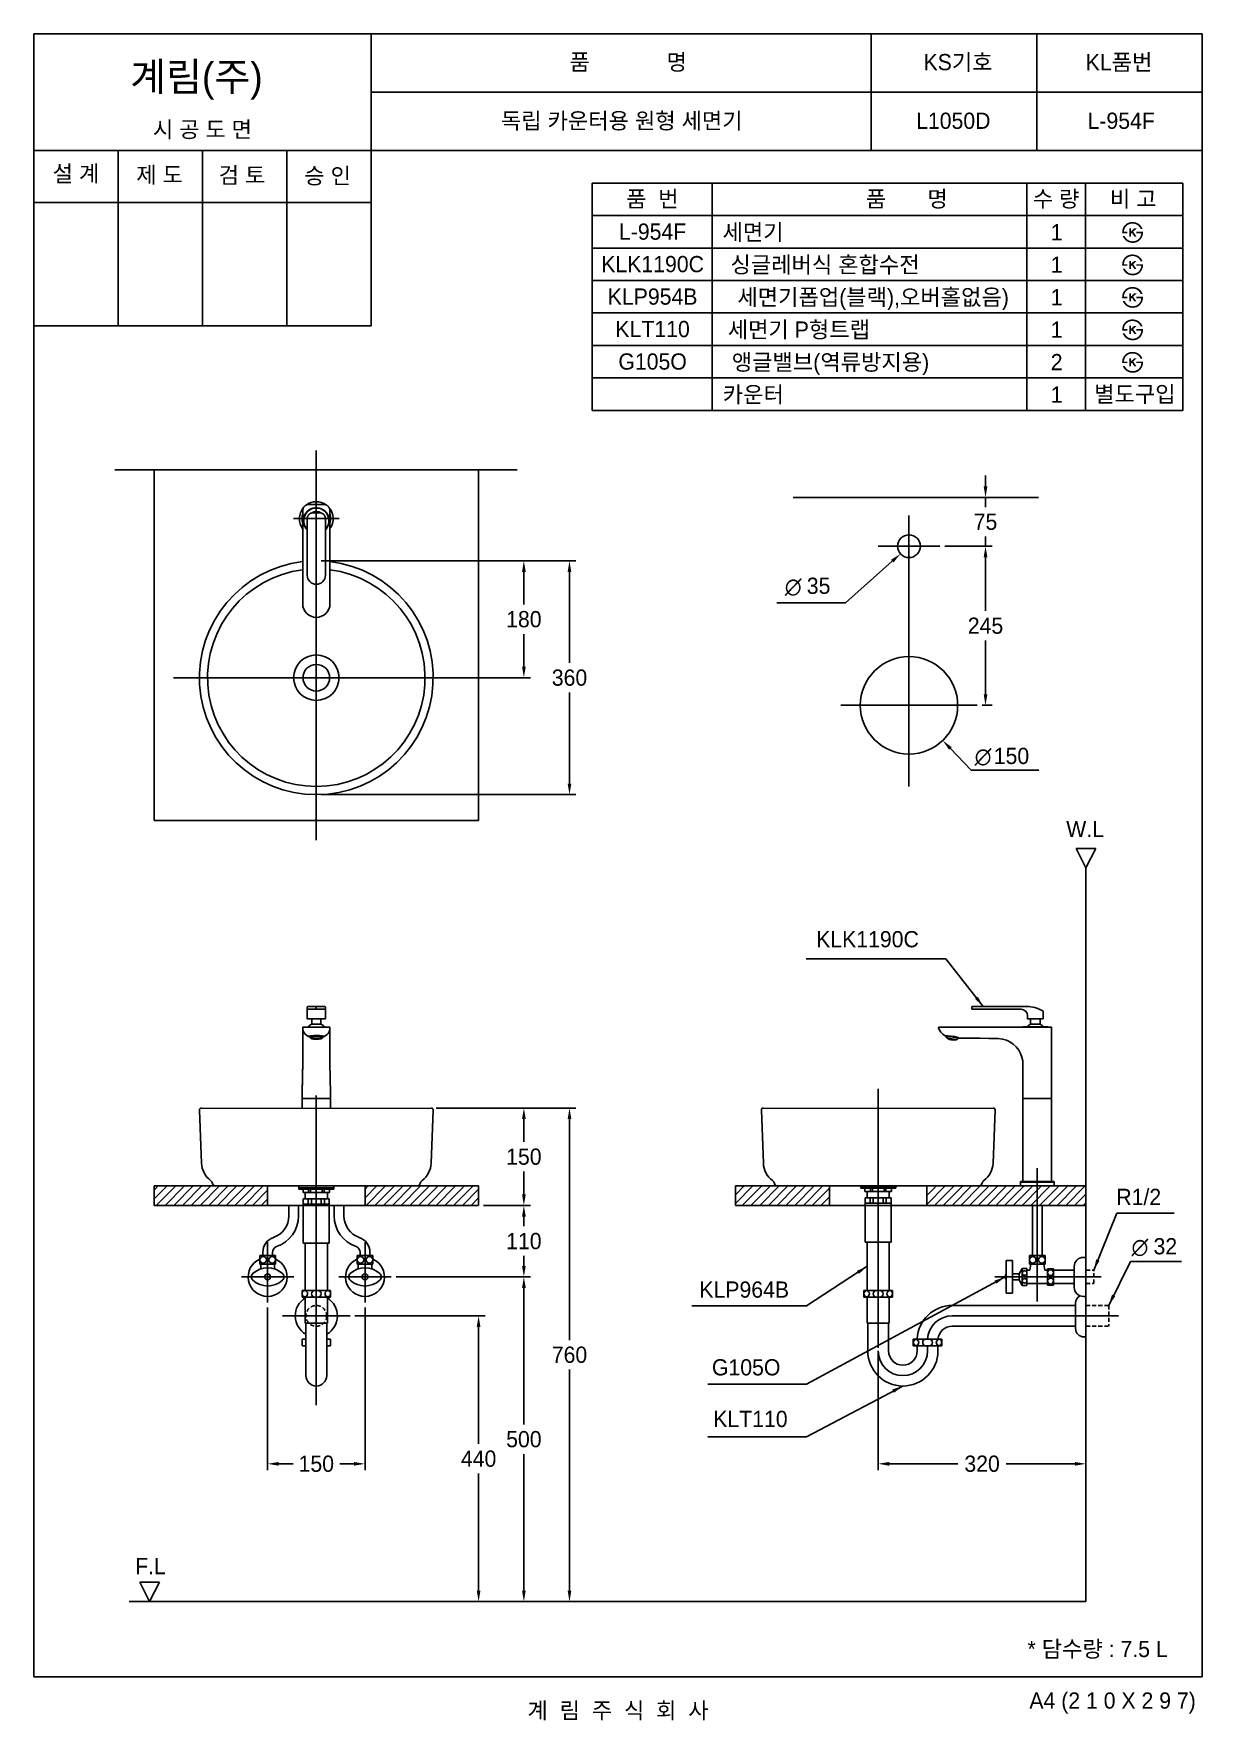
# Model space of a CAD drawing. Header units: millimetres. Extents: x 0 to 1800, y -67 to 2530.
import ezdxf
from ezdxf.enums import TextEntityAlignment as Align
from ezdxf.lldxf.tags import DXFTag

# ---------------------------------------------------------------- set-up
doc = ezdxf.new("R2010")
doc.units = ezdxf.units.MM
doc.linetypes.add('DASHED2', pattern=[9.525, 6.35, -3.175])
doc.layers.add('61', color=7, linetype='Continuous', true_color=0xffffff)
for name, color, linetype in [('TEXT', 7, 'Continuous'), ('내부선 및 부속', 4, 'Continuous'), ('도각라인', 7, 'Continuous'), ('외형선', 3, 'Continuous'), ('점선', 6, 'DASHED2'), ('중심선', 1, 'DASHED'), ('치수선', 7, 'Continuous')]:
    doc.layers.add(name, color=color, linetype=linetype)
doc.styles.add('140911', font='HBATANG.TTF', dxfattribs={"height": 23})
doc.styles.add('____', font='')
doc.styles.add('타이틀', font='H2GTRM.TTF', dxfattribs={"height": 25})
doc.styles.get('____').set_extended_font_data('굴림')
tags = doc.linetypes.add('DASHDOT', pattern=[70, 31, -13, 13, -13]).pattern_tags.tags
tags[10:11] = [DXFTag(74, 4), DXFTag(75, 0), DXFTag(340, '0'), DXFTag(46, 0.0), DXFTag(50, 0.0), DXFTag(44, 0.0), DXFTag(45, 0.0)]
tags[8:9] = [DXFTag(74, 4), DXFTag(75, 0), DXFTag(340, '0'), DXFTag(46, 0.0), DXFTag(50, 0.0), DXFTag(44, 0.0), DXFTag(45, 0.0)]
tags[6:7] = [DXFTag(74, 4), DXFTag(75, 0), DXFTag(340, '0'), DXFTag(46, 0.0), DXFTag(50, 0.0), DXFTag(44, 0.0), DXFTag(45, 0.0)]
tags[4:5] = [DXFTag(74, 4), DXFTag(75, 0), DXFTag(340, '0'), DXFTag(46, 0.0), DXFTag(50, 0.0), DXFTag(44, 0.0), DXFTag(45, 0.0)]
tags = doc.linetypes.add('DASHED', pattern=[25.72, 12.86, -12.86]).pattern_tags.tags
tags[6:7] = [DXFTag(74, 4), DXFTag(75, 0), DXFTag(340, '0'), DXFTag(46, 0.0), DXFTag(50, 0.0), DXFTag(44, 0.0), DXFTag(45, 0.0)]
tags[4:5] = [DXFTag(74, 4), DXFTag(75, 0), DXFTag(340, '0'), DXFTag(46, 0.0), DXFTag(50, 0.0), DXFTag(44, 0.0), DXFTag(45, 0.0)]
doc.dimstyles.new('MSADIM', dxfattribs={"dimtxt": 33, "dimasz": 17, "dimexe": 10, "dimexo": 7.5, "dimgap": 10, "dimtad": 0, "dimtih": 1, "dimtoh": 1, "dimdec": 0, "dimzin": 1, "dimdsep": 46, "dimtxsty": '____', "dimcen": 11.25, "dimadec": 0, "dimazin": 0, "dimtfac": 1, "dimtdec": 0, "dimtix": 1, "dimtmove": 0, "dimatfit": 3, "dimfxl": 1, "dimtolj": 1, "dimtzin": 1, "dimarcsym": 0})

msp = doc.modelspace()

# ---------------------------------------------------------------- texts
at = {"layer": 'TEXT', "style": '타이틀'}
for s, p in [('품             명', (915.7, 2486.4)), ('KS기호', (1423.8, 2486.3)), ('KL품번', (1671.8, 2486.1)), ('시 공 도 면', (259.9, 2382.7)), ('독립 카운터용 원형 세면기', (905.8, 2396)), ('L1050D', (1416.5, 2396)), ('L-954F', (1675.1, 2396)), ('설 계', (65, 2314.6)), ('제 도', (193.8, 2312.9)), ('검 토', (320.8, 2312.3)), ('승 인', (452.7, 2311.4)), ('품  번', (952.9, 2275.7)), ('품       명', (1344.8, 2275.7)), ('수 량', (1574.8, 2275.7)), ('비 고', (1693.6, 2275.7)), ('L-954F', (953.3, 2225.3)), ('세면기', (1108, 2224.4)), ('1', (1575.7, 2224.4)), ('KLK1190C', (953.3, 2175.3)), ('싱글레버식 혼합수전', (1218.9, 2174.4)), ('1', (1575.7, 2174.4)), ('KLP954B', (953.3, 2125.3)), ('세면기폽업(블랙),오버홀없음)', (1293, 2124.4)), ('1', (1575.7, 2124.4)), ('KLT110', (953.3, 2075.3)), ('세면기 P형트랩', (1178.6, 2074.4)), ('1', (1575.7, 2074.4)), ('G105O', (953.3, 2025.3)), ('앵글밸브(역류방지용)', (1227.3, 2024.4)), ('2', (1575.7, 2024.4)), ('카운터', (1108.4, 1974.4)), ('1', (1575.7, 1974.4)), ('별도구입', (1696.1, 1975.2)), ('* 담수량 : 7.5 L ', (1643.3, 42.9)), ('계  림  주  식  회  사', (900, -51.7))]:
    msp.add_text(s, height=25, dxfattribs=at).set_placement(p, align=Align.MIDDLE_CENTER)
msp.add_text('계림(주)', height=44, dxfattribs=at).set_placement((148.7, 2441.8))
for s, p in [('W.L', (1619.5, 1305.4)), ('F.L', (179.9, 170.5))]:
    msp.add_text(s, height=25, dxfattribs=at).set_placement(p, align=Align.MIDDLE)
msp.add_text('A4 (2 1 0 X 2 9 7)', height=25, dxfattribs=at).set_placement((1790, -36.5), align=Align.MIDDLE_RIGHT)
at = {"layer": 'TEXT', "char_height": 25, "width": 380.447, "attachment_point": 1, "line_spacing_factor": 0.963855, "style": '타이틀'}
for s, insert in [('\\A1;KLK1190C', (1205.2, 1148.3)), ('\\A1;KLP964B', (1025.3, 608.8)), ('\\A1;G105O', (1044.7, 489.1)), ('\\A1;KLT110', (1046.7, 409.6))]:
    msp.add_mtext(s, dxfattribs=dict(at, insert=insert))
at = {"layer": '치수선'}
for s, style, p in [('∅', '140911', (1156.9, 1666)), ('35', '타이틀', (1190.8, 1667.5)), ('∅', '140911', (1449.4, 1404.5)), ('150', '타이틀', (1478.8, 1405.5)), ('32', '타이틀', (1724.9, 650.5)), ('∅', '140911', (1691, 649.1))]:
    msp.add_text(s, height=25, dxfattribs=dict(at, style=style)).set_placement(p)
at = {"layer": '치수선', "insert": (1667.6, 751.5), "char_height": 25, "width": 380.447, "attachment_point": 1, "line_spacing_factor": 0.963855, "style": '타이틀'}
msp.add_mtext('\\A1;R1/2', dxfattribs=at)

# ---------------------------------------------------------------- blocks, each defined once
blk = doc.blocks.new('*D1')
at = {"layer": '치수선', "color": 0, "linetype": 'Continuous', "lineweight": -2, "transparency": 16777216}
for p, q in [((619.8, 875.8), (765, 875.8)), ((755, 858.8), (755, 823.7)), ((755, 742.8), (755, 778)), ((692.8, 725.8), (765, 725.8))]:
    blk.add_line(p, q, dxfattribs=at)
at = {"layer": '치수선', "color": 0, "linetype": 'Continuous', "transparency": 16777216}
for points in [[(752.2, 858.8), (757.9, 858.8), (755, 875.8)], [(752.2, 742.8), (757.9, 742.8), (755, 725.8)]]:
    blk.add_solid(points, dxfattribs=at)
at = {"layer": '치수선', "color": 0, "linetype": 'Continuous', "transparency": 16777216, "insert": (755, 800.8), "char_height": 25, "attachment_point": 5, "style": '____'}
blk.add_mtext('\\A1;150', dxfattribs=at)
blk = doc.blocks.new('*D2')
at = {"layer": '치수선', "color": 0, "linetype": 'Continuous', "lineweight": -2, "transparency": 16777216}
for p, q in [((692.8, 725.8), (765, 725.8)), ((755, 708.8), (755, 693.7)), ((755, 632.8), (755, 648)), ((558.2, 615.8), (765, 615.8))]:
    blk.add_line(p, q, dxfattribs=at)
at = {"layer": '치수선', "color": 0, "linetype": 'Continuous', "transparency": 16777216}
for points in [[(752.2, 708.8), (757.9, 708.8), (755, 725.8)], [(752.2, 632.8), (757.9, 632.8), (755, 615.8)]]:
    blk.add_solid(points, dxfattribs=at)
at = {"layer": '치수선', "color": 0, "linetype": 'Continuous', "transparency": 16777216, "insert": (755, 670.8), "char_height": 25, "attachment_point": 5, "style": '____'}
blk.add_mtext('\\A1;110', dxfattribs=at)
blk = doc.blocks.new('*D3')
at = {"layer": '치수선', "color": 0, "linetype": 'Continuous', "lineweight": -2, "transparency": 16777216}
for p, q in [((558.2, 615.8), (765, 615.8)), ((755, 598.8), (755, 388.6)), ((755, 132.8), (755, 343)), ((749.8, 115.8), (765, 115.8))]:
    blk.add_line(p, q, dxfattribs=at)
at = {"layer": '치수선', "color": 0, "linetype": 'Continuous', "transparency": 16777216}
for points in [[(752.2, 598.8), (757.9, 598.8), (755, 615.8)], [(752.2, 132.8), (757.9, 132.8), (755, 115.8)]]:
    blk.add_solid(points, dxfattribs=at)
at = {"layer": '치수선', "color": 0, "linetype": 'Continuous', "transparency": 16777216, "insert": (755, 365.8), "char_height": 25, "attachment_point": 5, "style": '____'}
blk.add_mtext('\\A1;500', dxfattribs=at)
blk = doc.blocks.new('*D4')
at = {"layer": '치수선', "color": 0, "linetype": 'Continuous', "lineweight": -2, "transparency": 16777216}
for p, q in [((494.8, 555.8), (695.3, 555.8)), ((685.3, 538.8), (685.3, 358.6)), ((685.3, 132.8), (685.3, 313)), ((684.5, 115.8), (695.3, 115.8))]:
    blk.add_line(p, q, dxfattribs=at)
at = {"layer": '치수선', "color": 0, "linetype": 'Continuous', "transparency": 16777216}
for points in [[(682.4, 538.8), (688.1, 538.8), (685.3, 555.8)], [(682.4, 132.8), (688.1, 132.8), (685.3, 115.8)]]:
    blk.add_solid(points, dxfattribs=at)
at = {"layer": '치수선', "color": 0, "linetype": 'Continuous', "transparency": 16777216, "insert": (685.3, 335.8), "char_height": 25, "attachment_point": 5, "style": '____'}
blk.add_mtext('\\A1;440', dxfattribs=at)
blk = doc.blocks.new('*D5')
at = {"layer": '치수선', "color": 0, "linetype": 'Continuous', "lineweight": -2, "transparency": 16777216}
for p, q in [((619.8, 875.8), (835.3, 875.8)), ((825.3, 858.8), (825.3, 518.6)), ((825.3, 132.8), (825.3, 473)), ((821.3, 115.8), (835.3, 115.8))]:
    blk.add_line(p, q, dxfattribs=at)
at = {"layer": '치수선', "color": 0, "linetype": 'Continuous', "transparency": 16777216}
for points in [[(822.4, 858.8), (828.1, 858.8), (825.3, 875.8)], [(822.4, 132.8), (828.1, 132.8), (825.3, 115.8)]]:
    blk.add_solid(points, dxfattribs=at)
at = {"layer": '치수선', "color": 0, "linetype": 'Continuous', "transparency": 16777216, "insert": (825.3, 495.8), "char_height": 25, "attachment_point": 5, "style": '____'}
blk.add_mtext('\\A1;760', dxfattribs=at)
blk = doc.blocks.new('*D6')
at = {"layer": '치수선', "color": 0, "linetype": 'Continuous', "lineweight": -2, "transparency": 16777216}
for p, q in [((360.3, 568.8), (360.3, 318)), ((510.3, 568.8), (510.3, 318)), ((377.3, 328), (399.4, 328)), ((493.3, 328), (471.3, 328))]:
    blk.add_line(p, q, dxfattribs=at)
at = {"layer": '치수선', "color": 0, "linetype": 'Continuous', "transparency": 16777216}
for points in [[(377.3, 330.8), (377.3, 325.1), (360.3, 328)], [(493.3, 330.8), (493.3, 325.1), (510.3, 328)]]:
    blk.add_solid(points, dxfattribs=at)
at = {"layer": '치수선', "color": 0, "linetype": 'Continuous', "transparency": 16777216, "insert": (435.3, 328), "char_height": 25, "attachment_point": 5, "style": '____'}
blk.add_mtext('\\A1;150', dxfattribs=at)
blk = doc.blocks.new('*D7')
at = {"layer": '치수선', "color": 0, "linetype": 'Continuous', "lineweight": -2, "transparency": 16777216}
for p, q in [((1300.8, 499.3), (1300.8, 318)), ((1317.8, 328), (1423.5, 328)), ((1603.8, 328), (1498.1, 328)), ((1620.8, 328.4), (1620.8, 318))]:
    blk.add_line(p, q, dxfattribs=at)
at = {"layer": '치수선', "color": 0, "linetype": 'Continuous', "transparency": 16777216}
for points in [[(1317.8, 330.8), (1317.8, 325.1), (1300.8, 328)], [(1603.8, 330.8), (1603.8, 325.1), (1620.8, 328)]]:
    blk.add_solid(points, dxfattribs=at)
at = {"layer": '치수선', "color": 0, "linetype": 'Continuous', "transparency": 16777216, "insert": (1460.8, 328), "char_height": 25, "attachment_point": 5, "style": '____'}
blk.add_mtext('\\A1;320', dxfattribs=at)
blk = doc.blocks.new('*D8')
at = {"layer": '치수선', "color": 0, "linetype": 'Continuous', "lineweight": -2, "transparency": 16777216}
for p, q in [((1466.1, 1832.9), (1466.1, 1849.9)), ((1456.9, 1815.9), (1476.1, 1815.9)), ((1466.1, 1815.9), (1466.1, 1801.2)), ((1403.2, 1740.9), (1476.1, 1740.9)), ((1466.1, 1740.9), (1466.1, 1755.6)), ((1466.1, 1723.9), (1466.1, 1706.9))]:
    blk.add_line(p, q, dxfattribs=at)
at = {"layer": '치수선', "color": 0, "linetype": 'Continuous', "transparency": 16777216}
for points in [[(1463.3, 1832.9), (1469, 1832.9), (1466.1, 1815.9)], [(1463.3, 1723.9), (1469, 1723.9), (1466.1, 1740.9)]]:
    blk.add_solid(points, dxfattribs=at)
at = {"layer": '치수선', "color": 0, "linetype": 'Continuous', "transparency": 16777216, "insert": (1466.1, 1778.4), "char_height": 25, "attachment_point": 5, "style": '____'}
blk.add_mtext('\\A1;75', dxfattribs=at)
blk = doc.blocks.new('*D9')
at = {"layer": '치수선', "color": 0, "linetype": 'Continuous', "lineweight": -2, "transparency": 16777216}
for p, q in [((1410.7, 1740.9), (1476.1, 1740.9)), ((1466.1, 1723.9), (1466.1, 1641.2)), ((1466.1, 1512.9), (1466.1, 1595.6)), ((1460.7, 1495.9), (1476.1, 1495.9))]:
    blk.add_line(p, q, dxfattribs=at)
at = {"layer": '치수선', "color": 0, "linetype": 'Continuous', "transparency": 16777216}
for points in [[(1463.3, 1723.9), (1469, 1723.9), (1466.1, 1740.9)], [(1463.3, 1512.9), (1469, 1512.9), (1466.1, 1495.9)]]:
    blk.add_solid(points, dxfattribs=at)
at = {"layer": '치수선', "color": 0, "linetype": 'Continuous', "transparency": 16777216, "insert": (1466.1, 1618.4), "char_height": 25, "attachment_point": 5, "style": '____'}
blk.add_mtext('\\A1;245', dxfattribs=at)
blk = doc.blocks.new('*D10')
at = {"layer": '치수선', "color": 0, "linetype": 'Continuous', "lineweight": -2, "transparency": 16777216}
for p, q in [((442.8, 1718.4), (765, 1718.4)), ((755, 1701.4), (755, 1651.2)), ((755, 1555.4), (755, 1605.5)), ((622.8, 1538.4), (765, 1538.4))]:
    blk.add_line(p, q, dxfattribs=at)
at = {"layer": '치수선', "color": 0, "linetype": 'Continuous', "transparency": 16777216}
for points in [[(752.2, 1701.4), (757.9, 1701.4), (755, 1718.4)], [(752.2, 1555.4), (757.9, 1555.4), (755, 1538.4)]]:
    blk.add_solid(points, dxfattribs=at)
at = {"layer": '치수선', "color": 0, "linetype": 'Continuous', "transparency": 16777216, "insert": (755, 1628.4), "char_height": 25, "attachment_point": 5, "style": '____'}
blk.add_mtext('\\A1;180', dxfattribs=at)
blk = doc.blocks.new('*D11')
at = {"layer": '치수선', "color": 0, "linetype": 'Continuous', "lineweight": -2, "transparency": 16777216}
for p, q in [((442.8, 1718.4), (835.3, 1718.4)), ((825.3, 1701.4), (825.3, 1561.2)), ((825.3, 1375.4), (825.3, 1515.5)), ((442.8, 1358.4), (835.3, 1358.4))]:
    blk.add_line(p, q, dxfattribs=at)
at = {"layer": '치수선', "color": 0, "linetype": 'Continuous', "transparency": 16777216}
for points in [[(822.4, 1701.4), (828.1, 1701.4), (825.3, 1718.4)], [(822.4, 1375.4), (828.1, 1375.4), (825.3, 1358.4)]]:
    blk.add_solid(points, dxfattribs=at)
at = {"layer": '치수선', "color": 0, "linetype": 'Continuous', "transparency": 16777216, "insert": (825.3, 1538.4), "char_height": 25, "attachment_point": 5, "style": '____'}
blk.add_mtext('\\A1;360', dxfattribs=at)

# ---------------------------------------------------------------- dimensions: what is measured, and where the dimension line sits
at = {"layer": '치수선', "linetype": 'Continuous'}
for base, p1, p2, picture, middle in [((1466.1, 1815.9), (1395.7, 1740.9), (1449.4, 1815.9), '*D8', (1466.1, 1778.4)), ((825.3, 115.8), (612.3, 875.8), (813.8, 115.8), '*D5', (825.3, 495.8)), ((685.3, 115.8), (487.3, 555.8), (677, 115.8), '*D4', (685.3, 335.8))]:
    dim = msp.add_linear_dim(base=base, p1=p1, p2=p2, angle=90, dimstyle='MSADIM', override={"dimtxt": 25}, dxfattribs=at)
    dim.commit()
    dim.dimension.update_dxf_attribs({"geometry": picture, "text_midpoint": middle, "dimtype": 160})
for base, p1, p2, picture, middle in [((1466.1, 1740.9), (1453.2, 1495.9), (1403.2, 1740.9), '*D9', (1466.1, 1618.4)), ((755, 1718.4), (615.3, 1538.4), (435.3, 1718.4), '*D10', (755, 1628.4)), ((825.3, 1358.4), (435.3, 1718.4), (435.3, 1358.4), '*D11', (825.3, 1538.4)), ((755, 725.8), (612.3, 875.8), (685.3, 725.8), '*D1', (755, 800.8)), ((755, 615.8), (685.3, 725.8), (550.7, 615.8), '*D2', (755, 670.8)), ((755, 115.8), (550.7, 615.8), (742.3, 115.8), '*D3', (755, 365.8))]:
    dim = msp.add_linear_dim(base=base, p1=p1, p2=p2, angle=90, dimstyle='MSADIM', override={"dimtxt": 25}, dxfattribs=at)
    dim.commit()
    dim.dimension.update_dxf_attribs({"geometry": picture, "text_midpoint": middle})
dim = msp.add_linear_dim(base=(510.3, 328), p1=(360.3, 576.3), p2=(510.3, 576.3), dimstyle='MSADIM', override={"dimtxt": 25}, dxfattribs=at)
dim.commit()
dim.dimension.update_dxf_attribs({"geometry": '*D6', "text_midpoint": (435.3, 328), "dimtype": 160})
dim = msp.add_linear_dim(base=(1620.8, 328), p1=(1300.8, 506.8), p2=(1620.8, 335.9), dimstyle='MSADIM', override={"dimtxt": 25}, dxfattribs=at)
dim.commit()
dim.dimension.update_dxf_attribs({"geometry": '*D7', "text_midpoint": (1460.8, 328)})

# ---------------------------------------------------------------- hatches: boundary and pattern name
at = {"layer": 'TEXT'}
for points in [[(1676.6, 2222.8), (1676.6, 2223.2), (1676.6, 2223.6), (1676.5, 2224), (1676.6, 2224.4), (1676.6, 2224.8), (1676.6, 2225.2), (1676.6, 2225.6), (1676.7, 2226), (1676.7, 2226.4), (1676.8, 2226.8), (1676.8, 2227.2), (1676.9, 2227.6), (1677, 2228), (1677.1, 2228.4), (1677.2, 2228.8), (1677.3, 2229.1), (1677.4, 2229.5), (1677.5, 2229.9), (1677.7, 2230.3), (1677.8, 2230.6), (1678, 2231), (1678.1, 2231.4), (1678.3, 2231.7), (1678.5, 2232.1), (1678.7, 2232.4), (1678.9, 2232.7), (1679.1, 2233.1), (1679.3, 2233.4), (1679.5, 2233.7), (1679.7, 2234), (1680, 2234.3), (1680.5, 2234.9), (1680.8, 2235.2), (1681, 2235.5), (1681.3, 2235.8), (1681.6, 2236.1), (1681.9, 2236.4), (1682.2, 2236.6), (1682.5, 2236.9), (1682.8, 2237.1), (1683.2, 2237.4), (1683.5, 2237.6), (1683.8, 2237.8), (1684.2, 2238), (1684.5, 2238.2), (1684.9, 2238.4), (1685.2, 2238.6), (1685.7, 2238.7), (1686.1, 2238.9), (1686.5, 2239.1), (1686.9, 2239.2), (1687.3, 2239.4), (1687.8, 2239.5), (1688.2, 2239.6), (1688.6, 2239.7), (1689.1, 2239.8), (1689.5, 2239.9), (1690, 2239.9), (1690.5, 2240), (1691, 2240), (1691.4, 2240.1), (1691.9, 2240.1), (1692.4, 2240.1), (1693.2, 2240.1), (1693.6, 2240.1), (1693.9, 2240), (1694.3, 2240), (1694.7, 2240), (1695, 2239.9), (1695.4, 2239.9), (1695.7, 2239.8), (1696.1, 2239.7), (1696.4, 2239.7), (1696.8, 2239.6), (1697.1, 2239.5), (1697.4, 2239.4), (1697.8, 2239.3), (1698.1, 2239.2), (1698.4, 2239.1), (1698.7, 2239), (1699, 2238.9), (1699.4, 2238.7), (1699.7, 2238.6), (1700, 2238.5), (1700.3, 2238.3), (1700.6, 2238.2), (1700.8, 2238), (1701.1, 2237.8), (1701.4, 2237.7), (1701.7, 2237.5), (1702, 2237.3), (1702.2, 2237.1), (1702.5, 2236.9), (1702.8, 2236.7), (1703.2, 2236.4), (1703.6, 2236), (1704, 2235.6), (1704.4, 2235.2), (1704.8, 2234.8), (1705.1, 2234.4), (1705.5, 2234), (1705.8, 2233.6), (1706.1, 2233.1), (1706.4, 2232.6), (1706.7, 2232.2), (1707, 2231.7), (1707.3, 2231.1), (1707.5, 2230.6), (1707.8, 2230.1), (1708, 2229.5), (1708, 2229.5), (1704.9, 2229.5), (1704.9, 2229.5), (1704.8, 2229.7), (1704.8, 2229.9), (1704.7, 2230.1), (1704.6, 2230.2), (1704.6, 2230.4), (1704.5, 2230.6), (1704.4, 2230.7), (1704.3, 2230.9), (1704.2, 2231.1), (1704.1, 2231.2), (1704, 2231.4), (1703.9, 2231.6), (1703.8, 2231.7), (1703.7, 2231.9), (1703.6, 2232.1), (1703.5, 2232.2), (1703.3, 2232.4), (1703.2, 2232.6), (1702.9, 2232.9), (1702.7, 2233.2), (1702.4, 2233.5), (1702.1, 2233.8), (1701.7, 2234.1), (1701.4, 2234.4), (1701, 2234.7), (1700.8, 2234.9), (1700.6, 2235.1), (1700.3, 2235.2), (1700.1, 2235.4), (1699.9, 2235.5), (1699.6, 2235.7), (1699.4, 2235.8), (1699.1, 2236), (1698.9, 2236.1), (1698.6, 2236.2), (1698.4, 2236.4), (1698.1, 2236.5), (1697.9, 2236.6), (1697.6, 2236.7), (1697.4, 2236.8), (1697.1, 2236.9), (1696.8, 2237), (1696.6, 2237), (1696.3, 2237.1), (1696.1, 2237.2), (1695.8, 2237.3), (1695.5, 2237.3), (1695.2, 2237.4), (1695, 2237.4), (1694.7, 2237.5), (1694.4, 2237.5), (1694.1, 2237.5), (1693.8, 2237.6), (1693.6, 2237.6), (1693.3, 2237.6), (1693, 2237.6), (1692.7, 2237.6), (1692.3, 2237.6), (1692, 2237.6), (1691.7, 2237.6), (1691.3, 2237.5), (1691, 2237.5), (1690.7, 2237.5), (1690.3, 2237.4), (1690, 2237.4), (1689.7, 2237.3), (1689.4, 2237.3), (1689.1, 2237.2), (1688.8, 2237.1), (1688.5, 2237), (1688.2, 2237), (1687.9, 2236.9), (1687.6, 2236.8), (1687.3, 2236.7), (1687, 2236.5), (1686.7, 2236.4), (1686.5, 2236.3), (1686.2, 2236.2), (1685.9, 2236), (1685.6, 2235.9), (1685.4, 2235.7), (1685.1, 2235.6), (1684.9, 2235.4), (1684.6, 2235.2), (1684.4, 2235), (1684.1, 2234.9), (1683.9, 2234.7), (1683.7, 2234.5), (1683.4, 2234.3), (1683.2, 2234), (1683, 2233.8), (1682.7, 2233.6), (1682.5, 2233.4), (1682.3, 2233.1), (1682.1, 2232.9), (1681.9, 2232.6), (1681.7, 2232.4), (1681.6, 2232.1), (1681.4, 2231.9), (1681.2, 2231.6), (1681.1, 2231.4), (1680.9, 2231.1), (1680.8, 2230.8), (1680.6, 2230.5), (1680.5, 2230.3), (1680.4, 2230), (1680.3, 2229.7), (1680.2, 2229.4), (1680, 2229.1), (1680, 2228.8), (1679.9, 2228.5), (1679.8, 2228.2), (1679.7, 2227.8), (1679.6, 2227.5), (1679.6, 2227.2), (1679.5, 2226.9), (1679.5, 2226.5), (1679.4, 2226.2), (1679.4, 2225.8), (1679.4, 2225.5), (1679.3, 2225.1), (1679.3, 2225.1), (1684.5, 2225.1), (1684.5, 2225.1), (1684.5, 2225.1), (1684.5, 2222.8), (1684.5, 2222.8), (1684.5, 2222.8), (1676.6, 2222.8)], [(1708.7, 2225.1), (1708.8, 2224.7), (1708.7, 2224.3), (1708.7, 2223.8), (1708.7, 2223.4), (1708.7, 2223), (1708.6, 2222.5), (1708.6, 2222.1), (1708.5, 2221.7), (1708.5, 2221.3), (1708.4, 2220.9), (1708.3, 2220.4), (1708.2, 2220), (1708.1, 2219.6), (1708, 2219.2), (1707.8, 2218.8), (1707.7, 2218.4), (1707.6, 2218), (1707.4, 2217.6), (1707.3, 2217.3), (1707.1, 2216.9), (1706.9, 2216.5), (1706.7, 2216.2), (1706.6, 2215.8), (1706.4, 2215.5), (1706.2, 2215.1), (1705.9, 2214.8), (1705.7, 2214.5), (1705.5, 2214.2), (1705.3, 2213.8), (1705, 2213.5), (1704.8, 2213.2), (1704.5, 2212.9), (1704.2, 2212.6), (1704, 2212.4), (1703.7, 2212.1), (1703.4, 2211.8), (1703.1, 2211.6), (1702.8, 2211.3), (1702.5, 2211.1), (1702.2, 2210.8), (1701.9, 2210.6), (1701.6, 2210.4), (1701.2, 2210.2), (1700.9, 2210), (1700.6, 2209.8), (1700.2, 2209.6), (1699.9, 2209.4), (1699.5, 2209.3), (1699.2, 2209.1), (1698.8, 2209), (1698.4, 2208.8), (1698, 2208.7), (1697.7, 2208.6), (1697.3, 2208.5), (1696.9, 2208.4), (1696.5, 2208.3), (1696.1, 2208.2), (1695.7, 2208.1), (1695.3, 2208.1), (1694.9, 2208), (1694.5, 2208), (1694.1, 2208), (1693.7, 2207.9), (1693.3, 2207.9), (1692.6, 2207.9), (1692, 2208), (1691.3, 2208), (1690.7, 2208.1), (1690.1, 2208.2), (1689.8, 2208.2), (1689.5, 2208.3), (1689.2, 2208.3), (1688.9, 2208.4), (1688.6, 2208.5), (1688.3, 2208.6), (1688, 2208.6), (1687.7, 2208.7), (1687.4, 2208.8), (1687.1, 2208.9), (1686.8, 2209), (1686.6, 2209.1), (1686.3, 2209.2), (1686, 2209.4), (1685.7, 2209.5), (1685.5, 2209.6), (1685.2, 2209.7), (1684.9, 2209.9), (1684.7, 2210), (1684.4, 2210.2), (1684.1, 2210.3), (1683.6, 2210.7), (1683.4, 2210.8), (1683.1, 2211), (1682.8, 2211.2), (1682.6, 2211.4), (1682.4, 2211.6), (1682.1, 2211.8), (1681.9, 2212), (1681.6, 2212.2), (1681.4, 2212.5), (1681.2, 2212.7), (1681, 2212.9), (1680.8, 2213.1), (1680.5, 2213.4), (1680.3, 2213.6), (1680.1, 2213.9), (1679.9, 2214.1), (1679.7, 2214.4), (1679.6, 2214.6), (1679.4, 2214.9), (1679.2, 2215.2), (1679, 2215.5), (1678.8, 2215.7), (1678.7, 2216), (1678.5, 2216.3), (1678.3, 2216.6), (1678.2, 2216.9), (1678, 2217.2), (1677.8, 2217.8), (1677.5, 2218.5), (1677.5, 2218.5), (1680.4, 2218.5), (1680.4, 2218.5), (1680.7, 2218.1), (1680.9, 2217.6), (1681.1, 2217.2), (1681.4, 2216.9), (1681.6, 2216.5), (1681.9, 2216.1), (1682.1, 2215.8), (1682.4, 2215.4), (1682.7, 2215.1), (1682.9, 2214.8), (1683.2, 2214.5), (1683.5, 2214.2), (1683.8, 2213.9), (1684.1, 2213.6), (1684.4, 2213.3), (1684.7, 2213.1), (1684.9, 2212.9), (1685.2, 2212.7), (1685.4, 2212.6), (1685.6, 2212.4), (1685.9, 2212.3), (1686.1, 2212.1), (1686.3, 2212), (1686.6, 2211.9), (1686.8, 2211.7), (1687.1, 2211.6), (1687.3, 2211.5), (1687.6, 2211.4), (1687.9, 2211.3), (1688.1, 2211.2), (1688.4, 2211.1), (1688.7, 2211), (1688.9, 2211), (1689.2, 2210.9), (1689.5, 2210.8), (1689.8, 2210.8), (1690, 2210.7), (1690.3, 2210.7), (1690.6, 2210.6), (1690.9, 2210.6), (1691.2, 2210.6), (1691.5, 2210.5), (1691.8, 2210.5), (1692.1, 2210.5), (1692.4, 2210.5), (1692.7, 2210.5), (1693, 2210.5), (1693.9, 2210.5), (1694.1, 2210.6), (1694.4, 2210.6), (1694.7, 2210.6), (1694.9, 2210.6), (1695.2, 2210.7), (1695.5, 2210.7), (1695.7, 2210.8), (1696, 2210.8), (1696.3, 2210.9), (1696.5, 2210.9), (1696.8, 2211), (1697, 2211.1), (1697.3, 2211.2), (1697.5, 2211.2), (1697.8, 2211.3), (1698, 2211.4), (1698.3, 2211.5), (1698.5, 2211.6), (1698.8, 2211.8), (1699, 2211.9), (1699.2, 2212), (1699.5, 2212.1), (1699.7, 2212.3), (1699.9, 2212.4), (1700.2, 2212.6), (1700.4, 2212.7), (1700.6, 2212.9), (1700.9, 2213), (1701.1, 2213.2), (1701.3, 2213.4), (1701.6, 2213.6), (1701.8, 2213.8), (1702, 2214), (1702.3, 2214.3), (1702.5, 2214.5), (1702.7, 2214.8), (1702.9, 2215), (1703.2, 2215.3), (1703.3, 2215.5), (1703.5, 2215.8), (1703.7, 2216), (1703.9, 2216.3), (1704.1, 2216.6), (1704.2, 2216.9), (1704.4, 2217.2), (1704.5, 2217.4), (1704.7, 2217.7), (1704.8, 2218), (1704.9, 2218.3), (1705.1, 2218.7), (1705.2, 2219), (1705.3, 2219.3), (1705.4, 2219.6), (1705.5, 2220), (1705.6, 2220.3), (1705.6, 2220.6), (1705.7, 2221), (1705.8, 2221.3), (1705.8, 2221.7), (1705.9, 2222.1), (1705.9, 2222.4), (1705.9, 2222.8), (1705.9, 2222.8), (1698.5, 2222.8), (1698.5, 2222.8), (1698.5, 2222.8), (1698.5, 2225.1), (1698.5, 2225.1), (1698.5, 2225.1), (1708.7, 2225.1)], [(1690.3, 2225.8), (1695.1, 2230.2), (1699, 2230.2), (1693.6, 2225.2), (1698.7, 2217.7), (1695.3, 2217.7), (1691.7, 2223.4), (1690.3, 2222.2), (1690.3, 2217.7), (1687.4, 2217.7), (1687.4, 2230.3), (1690.3, 2230.3)], [(1676.6, 2172.8), (1676.6, 2173.2), (1676.6, 2173.6), (1676.5, 2174), (1676.6, 2174.4), (1676.6, 2174.8), (1676.6, 2175.2), (1676.6, 2175.6), (1676.7, 2176), (1676.7, 2176.4), (1676.8, 2176.8), (1676.8, 2177.2), (1676.9, 2177.6), (1677, 2178), (1677.1, 2178.4), (1677.2, 2178.8), (1677.3, 2179.1), (1677.4, 2179.5), (1677.5, 2179.9), (1677.7, 2180.3), (1677.8, 2180.6), (1678, 2181), (1678.1, 2181.4), (1678.3, 2181.7), (1678.5, 2182.1), (1678.7, 2182.4), (1678.9, 2182.7), (1679.1, 2183.1), (1679.3, 2183.4), (1679.5, 2183.7), (1679.7, 2184), (1680, 2184.3), (1680.5, 2184.9), (1680.8, 2185.2), (1681, 2185.5), (1681.3, 2185.8), (1681.6, 2186.1), (1681.9, 2186.4), (1682.2, 2186.6), (1682.5, 2186.9), (1682.8, 2187.1), (1683.2, 2187.4), (1683.5, 2187.6), (1683.8, 2187.8), (1684.2, 2188), (1684.5, 2188.2), (1684.9, 2188.4), (1685.2, 2188.6), (1685.7, 2188.7), (1686.1, 2188.9), (1686.5, 2189.1), (1686.9, 2189.2), (1687.3, 2189.4), (1687.8, 2189.5), (1688.2, 2189.6), (1688.6, 2189.7), (1689.1, 2189.8), (1689.5, 2189.9), (1690, 2189.9), (1690.5, 2190), (1691, 2190), (1691.4, 2190.1), (1691.9, 2190.1), (1692.4, 2190.1), (1693.2, 2190.1), (1693.6, 2190.1), (1693.9, 2190), (1694.3, 2190), (1694.7, 2190), (1695, 2189.9), (1695.4, 2189.9), (1695.7, 2189.8), (1696.1, 2189.7), (1696.4, 2189.7), (1696.8, 2189.6), (1697.1, 2189.5), (1697.4, 2189.4), (1697.8, 2189.3), (1698.1, 2189.2), (1698.4, 2189.1), (1698.7, 2189), (1699, 2188.9), (1699.4, 2188.7), (1699.7, 2188.6), (1700, 2188.5), (1700.3, 2188.3), (1700.6, 2188.2), (1700.8, 2188), (1701.1, 2187.8), (1701.4, 2187.7), (1701.7, 2187.5), (1702, 2187.3), (1702.2, 2187.1), (1702.5, 2186.9), (1702.8, 2186.7), (1703.2, 2186.4), (1703.6, 2186), (1704, 2185.6), (1704.4, 2185.2), (1704.8, 2184.8), (1705.1, 2184.4), (1705.5, 2184), (1705.8, 2183.6), (1706.1, 2183.1), (1706.4, 2182.6), (1706.7, 2182.2), (1707, 2181.7), (1707.3, 2181.1), (1707.5, 2180.6), (1707.8, 2180.1), (1708, 2179.5), (1708, 2179.5), (1704.9, 2179.5), (1704.9, 2179.5), (1704.8, 2179.7), (1704.8, 2179.9), (1704.7, 2180.1), (1704.6, 2180.2), (1704.6, 2180.4), (1704.5, 2180.6), (1704.4, 2180.7), (1704.3, 2180.9), (1704.2, 2181.1), (1704.1, 2181.2), (1704, 2181.4), (1703.9, 2181.6), (1703.8, 2181.7), (1703.7, 2181.9), (1703.6, 2182.1), (1703.5, 2182.2), (1703.3, 2182.4), (1703.2, 2182.6), (1702.9, 2182.9), (1702.7, 2183.2), (1702.4, 2183.5), (1702.1, 2183.8), (1701.7, 2184.1), (1701.4, 2184.4), (1701, 2184.7), (1700.8, 2184.9), (1700.6, 2185.1), (1700.3, 2185.2), (1700.1, 2185.4), (1699.9, 2185.5), (1699.6, 2185.7), (1699.4, 2185.8), (1699.1, 2186), (1698.9, 2186.1), (1698.6, 2186.2), (1698.4, 2186.4), (1698.1, 2186.5), (1697.9, 2186.6), (1697.6, 2186.7), (1697.4, 2186.8), (1697.1, 2186.9), (1696.8, 2187), (1696.6, 2187), (1696.3, 2187.1), (1696.1, 2187.2), (1695.8, 2187.3), (1695.5, 2187.3), (1695.2, 2187.4), (1695, 2187.4), (1694.7, 2187.5), (1694.4, 2187.5), (1694.1, 2187.5), (1693.8, 2187.6), (1693.6, 2187.6), (1693.3, 2187.6), (1693, 2187.6), (1692.7, 2187.6), (1692.3, 2187.6), (1692, 2187.6), (1691.7, 2187.6), (1691.3, 2187.5), (1691, 2187.5), (1690.7, 2187.5), (1690.3, 2187.4), (1690, 2187.4), (1689.7, 2187.3), (1689.4, 2187.3), (1689.1, 2187.2), (1688.8, 2187.1), (1688.5, 2187), (1688.2, 2187), (1687.9, 2186.9), (1687.6, 2186.8), (1687.3, 2186.7), (1687, 2186.5), (1686.7, 2186.4), (1686.5, 2186.3), (1686.2, 2186.2), (1685.9, 2186), (1685.6, 2185.9), (1685.4, 2185.7), (1685.1, 2185.6), (1684.9, 2185.4), (1684.6, 2185.2), (1684.4, 2185), (1684.1, 2184.9), (1683.9, 2184.7), (1683.7, 2184.5), (1683.4, 2184.3), (1683.2, 2184), (1683, 2183.8), (1682.7, 2183.6), (1682.5, 2183.4), (1682.3, 2183.1), (1682.1, 2182.9), (1681.9, 2182.6), (1681.7, 2182.4), (1681.6, 2182.1), (1681.4, 2181.9), (1681.2, 2181.6), (1681.1, 2181.4), (1680.9, 2181.1), (1680.8, 2180.8), (1680.6, 2180.5), (1680.5, 2180.3), (1680.4, 2180), (1680.3, 2179.7), (1680.2, 2179.4), (1680, 2179.1), (1680, 2178.8), (1679.9, 2178.5), (1679.8, 2178.2), (1679.7, 2177.8), (1679.6, 2177.5), (1679.6, 2177.2), (1679.5, 2176.9), (1679.5, 2176.5), (1679.4, 2176.2), (1679.4, 2175.8), (1679.4, 2175.5), (1679.3, 2175.1), (1679.3, 2175.1), (1684.5, 2175.1), (1684.5, 2175.1), (1684.5, 2175.1), (1684.5, 2172.8), (1684.5, 2172.8), (1684.5, 2172.8), (1676.6, 2172.8)], [(1708.7, 2175.1), (1708.8, 2174.7), (1708.7, 2174.3), (1708.7, 2173.8), (1708.7, 2173.4), (1708.7, 2173), (1708.6, 2172.5), (1708.6, 2172.1), (1708.5, 2171.7), (1708.5, 2171.3), (1708.4, 2170.9), (1708.3, 2170.4), (1708.2, 2170), (1708.1, 2169.6), (1708, 2169.2), (1707.8, 2168.8), (1707.7, 2168.4), (1707.6, 2168), (1707.4, 2167.6), (1707.3, 2167.3), (1707.1, 2166.9), (1706.9, 2166.5), (1706.7, 2166.2), (1706.6, 2165.8), (1706.4, 2165.5), (1706.2, 2165.1), (1705.9, 2164.8), (1705.7, 2164.5), (1705.5, 2164.2), (1705.3, 2163.8), (1705, 2163.5), (1704.8, 2163.2), (1704.5, 2162.9), (1704.2, 2162.6), (1704, 2162.4), (1703.7, 2162.1), (1703.4, 2161.8), (1703.1, 2161.6), (1702.8, 2161.3), (1702.5, 2161.1), (1702.2, 2160.8), (1701.9, 2160.6), (1701.6, 2160.4), (1701.2, 2160.2), (1700.9, 2160), (1700.6, 2159.8), (1700.2, 2159.6), (1699.9, 2159.4), (1699.5, 2159.3), (1699.2, 2159.1), (1698.8, 2159), (1698.4, 2158.8), (1698, 2158.7), (1697.7, 2158.6), (1697.3, 2158.5), (1696.9, 2158.4), (1696.5, 2158.3), (1696.1, 2158.2), (1695.7, 2158.1), (1695.3, 2158.1), (1694.9, 2158), (1694.5, 2158), (1694.1, 2158), (1693.7, 2157.9), (1693.3, 2157.9), (1692.6, 2157.9), (1692, 2158), (1691.3, 2158), (1690.7, 2158.1), (1690.1, 2158.2), (1689.8, 2158.2), (1689.5, 2158.3), (1689.2, 2158.3), (1688.9, 2158.4), (1688.6, 2158.5), (1688.3, 2158.6), (1688, 2158.6), (1687.7, 2158.7), (1687.4, 2158.8), (1687.1, 2158.9), (1686.8, 2159), (1686.6, 2159.1), (1686.3, 2159.2), (1686, 2159.4), (1685.7, 2159.5), (1685.5, 2159.6), (1685.2, 2159.7), (1684.9, 2159.9), (1684.7, 2160), (1684.4, 2160.2), (1684.1, 2160.3), (1683.6, 2160.7), (1683.4, 2160.8), (1683.1, 2161), (1682.8, 2161.2), (1682.6, 2161.4), (1682.4, 2161.6), (1682.1, 2161.8), (1681.9, 2162), (1681.6, 2162.2), (1681.4, 2162.5), (1681.2, 2162.7), (1681, 2162.9), (1680.8, 2163.1), (1680.5, 2163.4), (1680.3, 2163.6), (1680.1, 2163.9), (1679.9, 2164.1), (1679.7, 2164.4), (1679.6, 2164.6), (1679.4, 2164.9), (1679.2, 2165.2), (1679, 2165.5), (1678.8, 2165.7), (1678.7, 2166), (1678.5, 2166.3), (1678.3, 2166.6), (1678.2, 2166.9), (1678, 2167.2), (1677.8, 2167.8), (1677.5, 2168.5), (1677.5, 2168.5), (1680.4, 2168.5), (1680.4, 2168.5), (1680.7, 2168.1), (1680.9, 2167.6), (1681.1, 2167.2), (1681.4, 2166.9), (1681.6, 2166.5), (1681.9, 2166.1), (1682.1, 2165.8), (1682.4, 2165.4), (1682.7, 2165.1), (1682.9, 2164.8), (1683.2, 2164.5), (1683.5, 2164.2), (1683.8, 2163.9), (1684.1, 2163.6), (1684.4, 2163.3), (1684.7, 2163.1), (1684.9, 2162.9), (1685.2, 2162.7), (1685.4, 2162.6), (1685.6, 2162.4), (1685.9, 2162.3), (1686.1, 2162.1), (1686.3, 2162), (1686.6, 2161.9), (1686.8, 2161.7), (1687.1, 2161.6), (1687.3, 2161.5), (1687.6, 2161.4), (1687.9, 2161.3), (1688.1, 2161.2), (1688.4, 2161.1), (1688.7, 2161), (1688.9, 2161), (1689.2, 2160.9), (1689.5, 2160.8), (1689.8, 2160.8), (1690, 2160.7), (1690.3, 2160.7), (1690.6, 2160.6), (1690.9, 2160.6), (1691.2, 2160.6), (1691.5, 2160.5), (1691.8, 2160.5), (1692.1, 2160.5), (1692.4, 2160.5), (1692.7, 2160.5), (1693, 2160.5), (1693.9, 2160.5), (1694.1, 2160.6), (1694.4, 2160.6), (1694.7, 2160.6), (1694.9, 2160.6), (1695.2, 2160.7), (1695.5, 2160.7), (1695.7, 2160.8), (1696, 2160.8), (1696.3, 2160.9), (1696.5, 2160.9), (1696.8, 2161), (1697, 2161.1), (1697.3, 2161.2), (1697.5, 2161.2), (1697.8, 2161.3), (1698, 2161.4), (1698.3, 2161.5), (1698.5, 2161.6), (1698.8, 2161.8), (1699, 2161.9), (1699.2, 2162), (1699.5, 2162.1), (1699.7, 2162.3), (1699.9, 2162.4), (1700.2, 2162.6), (1700.4, 2162.7), (1700.6, 2162.9), (1700.9, 2163), (1701.1, 2163.2), (1701.3, 2163.4), (1701.6, 2163.6), (1701.8, 2163.8), (1702, 2164), (1702.3, 2164.3), (1702.5, 2164.5), (1702.7, 2164.8), (1702.9, 2165), (1703.2, 2165.3), (1703.3, 2165.5), (1703.5, 2165.8), (1703.7, 2166), (1703.9, 2166.3), (1704.1, 2166.6), (1704.2, 2166.9), (1704.4, 2167.2), (1704.5, 2167.4), (1704.7, 2167.7), (1704.8, 2168), (1704.9, 2168.3), (1705.1, 2168.7), (1705.2, 2169), (1705.3, 2169.3), (1705.4, 2169.6), (1705.5, 2170), (1705.6, 2170.3), (1705.6, 2170.6), (1705.7, 2171), (1705.8, 2171.3), (1705.8, 2171.7), (1705.9, 2172.1), (1705.9, 2172.4), (1705.9, 2172.8), (1705.9, 2172.8), (1698.5, 2172.8), (1698.5, 2172.8), (1698.5, 2172.8), (1698.5, 2175.1), (1698.5, 2175.1), (1698.5, 2175.1), (1708.7, 2175.1)], [(1690.3, 2175.8), (1695.1, 2180.2), (1699, 2180.2), (1693.6, 2175.2), (1698.7, 2167.7), (1695.3, 2167.7), (1691.7, 2173.4), (1690.3, 2172.2), (1690.3, 2167.7), (1687.4, 2167.7), (1687.4, 2180.3), (1690.3, 2180.3)], [(1676.6, 2122.8), (1676.6, 2123.2), (1676.6, 2123.6), (1676.5, 2124), (1676.6, 2124.4), (1676.6, 2124.8), (1676.6, 2125.2), (1676.6, 2125.6), (1676.7, 2126), (1676.7, 2126.4), (1676.8, 2126.8), (1676.8, 2127.2), (1676.9, 2127.6), (1677, 2128), (1677.1, 2128.4), (1677.2, 2128.8), (1677.3, 2129.1), (1677.4, 2129.5), (1677.5, 2129.9), (1677.7, 2130.3), (1677.8, 2130.6), (1678, 2131), (1678.1, 2131.4), (1678.3, 2131.7), (1678.5, 2132.1), (1678.7, 2132.4), (1678.9, 2132.7), (1679.1, 2133.1), (1679.3, 2133.4), (1679.5, 2133.7), (1679.7, 2134), (1680, 2134.3), (1680.5, 2134.9), (1680.8, 2135.2), (1681, 2135.5), (1681.3, 2135.8), (1681.6, 2136.1), (1681.9, 2136.4), (1682.2, 2136.6), (1682.5, 2136.9), (1682.8, 2137.1), (1683.2, 2137.4), (1683.5, 2137.6), (1683.8, 2137.8), (1684.2, 2138), (1684.5, 2138.2), (1684.9, 2138.4), (1685.2, 2138.6), (1685.7, 2138.7), (1686.1, 2138.9), (1686.5, 2139.1), (1686.9, 2139.2), (1687.3, 2139.4), (1687.8, 2139.5), (1688.2, 2139.6), (1688.6, 2139.7), (1689.1, 2139.8), (1689.5, 2139.9), (1690, 2139.9), (1690.5, 2140), (1691, 2140), (1691.4, 2140.1), (1691.9, 2140.1), (1692.4, 2140.1), (1693.2, 2140.1), (1693.6, 2140.1), (1693.9, 2140), (1694.3, 2140), (1694.7, 2140), (1695, 2139.9), (1695.4, 2139.9), (1695.7, 2139.8), (1696.1, 2139.7), (1696.4, 2139.7), (1696.8, 2139.6), (1697.1, 2139.5), (1697.4, 2139.4), (1697.8, 2139.3), (1698.1, 2139.2), (1698.4, 2139.1), (1698.7, 2139), (1699, 2138.9), (1699.4, 2138.7), (1699.7, 2138.6), (1700, 2138.5), (1700.3, 2138.3), (1700.6, 2138.2), (1700.8, 2138), (1701.1, 2137.8), (1701.4, 2137.7), (1701.7, 2137.5), (1702, 2137.3), (1702.2, 2137.1), (1702.5, 2136.9), (1702.8, 2136.7), (1703.2, 2136.4), (1703.6, 2136), (1704, 2135.6), (1704.4, 2135.2), (1704.8, 2134.8), (1705.1, 2134.4), (1705.5, 2134), (1705.8, 2133.6), (1706.1, 2133.1), (1706.4, 2132.6), (1706.7, 2132.2), (1707, 2131.7), (1707.3, 2131.1), (1707.5, 2130.6), (1707.8, 2130.1), (1708, 2129.5), (1708, 2129.5), (1704.9, 2129.5), (1704.9, 2129.5), (1704.8, 2129.7), (1704.8, 2129.9), (1704.7, 2130.1), (1704.6, 2130.2), (1704.6, 2130.4), (1704.5, 2130.6), (1704.4, 2130.7), (1704.3, 2130.9), (1704.2, 2131.1), (1704.1, 2131.2), (1704, 2131.4), (1703.9, 2131.6), (1703.8, 2131.7), (1703.7, 2131.9), (1703.6, 2132.1), (1703.5, 2132.2), (1703.3, 2132.4), (1703.2, 2132.6), (1702.9, 2132.9), (1702.7, 2133.2), (1702.4, 2133.5), (1702.1, 2133.8), (1701.7, 2134.1), (1701.4, 2134.4), (1701, 2134.7), (1700.8, 2134.9), (1700.6, 2135.1), (1700.3, 2135.2), (1700.1, 2135.4), (1699.9, 2135.5), (1699.6, 2135.7), (1699.4, 2135.8), (1699.1, 2136), (1698.9, 2136.1), (1698.6, 2136.2), (1698.4, 2136.4), (1698.1, 2136.5), (1697.9, 2136.6), (1697.6, 2136.7), (1697.4, 2136.8), (1697.1, 2136.9), (1696.8, 2137), (1696.6, 2137), (1696.3, 2137.1), (1696.1, 2137.2), (1695.8, 2137.3), (1695.5, 2137.3), (1695.2, 2137.4), (1695, 2137.4), (1694.7, 2137.5), (1694.4, 2137.5), (1694.1, 2137.5), (1693.8, 2137.6), (1693.6, 2137.6), (1693.3, 2137.6), (1693, 2137.6), (1692.7, 2137.6), (1692.3, 2137.6), (1692, 2137.6), (1691.7, 2137.6), (1691.3, 2137.5), (1691, 2137.5), (1690.7, 2137.5), (1690.3, 2137.4), (1690, 2137.4), (1689.7, 2137.3), (1689.4, 2137.3), (1689.1, 2137.2), (1688.8, 2137.1), (1688.5, 2137), (1688.2, 2137), (1687.9, 2136.9), (1687.6, 2136.8), (1687.3, 2136.7), (1687, 2136.5), (1686.7, 2136.4), (1686.5, 2136.3), (1686.2, 2136.2), (1685.9, 2136), (1685.6, 2135.9), (1685.4, 2135.7), (1685.1, 2135.6), (1684.9, 2135.4), (1684.6, 2135.2), (1684.4, 2135), (1684.1, 2134.9), (1683.9, 2134.7), (1683.7, 2134.5), (1683.4, 2134.3), (1683.2, 2134), (1683, 2133.8), (1682.7, 2133.6), (1682.5, 2133.4), (1682.3, 2133.1), (1682.1, 2132.9), (1681.9, 2132.6), (1681.7, 2132.4), (1681.6, 2132.1), (1681.4, 2131.9), (1681.2, 2131.6), (1681.1, 2131.4), (1680.9, 2131.1), (1680.8, 2130.8), (1680.6, 2130.5), (1680.5, 2130.3), (1680.4, 2130), (1680.3, 2129.7), (1680.2, 2129.4), (1680, 2129.1), (1680, 2128.8), (1679.9, 2128.5), (1679.8, 2128.2), (1679.7, 2127.8), (1679.6, 2127.5), (1679.6, 2127.2), (1679.5, 2126.9), (1679.5, 2126.5), (1679.4, 2126.2), (1679.4, 2125.8), (1679.4, 2125.5), (1679.3, 2125.1), (1679.3, 2125.1), (1684.5, 2125.1), (1684.5, 2125.1), (1684.5, 2125.1), (1684.5, 2122.8), (1684.5, 2122.8), (1684.5, 2122.8), (1676.6, 2122.8)], [(1690.3, 2125.8), (1695.1, 2130.2), (1699, 2130.2), (1693.6, 2125.2), (1698.7, 2117.7), (1695.3, 2117.7), (1691.7, 2123.4), (1690.3, 2122.2), (1690.3, 2117.7), (1687.4, 2117.7), (1687.4, 2130.3), (1690.3, 2130.3)], [(1708.7, 2125.1), (1708.8, 2124.7), (1708.7, 2124.3), (1708.7, 2123.8), (1708.7, 2123.4), (1708.7, 2123), (1708.6, 2122.5), (1708.6, 2122.1), (1708.5, 2121.7), (1708.5, 2121.3), (1708.4, 2120.9), (1708.3, 2120.4), (1708.2, 2120), (1708.1, 2119.6), (1708, 2119.2), (1707.8, 2118.8), (1707.7, 2118.4), (1707.6, 2118), (1707.4, 2117.6), (1707.3, 2117.3), (1707.1, 2116.9), (1706.9, 2116.5), (1706.7, 2116.2), (1706.6, 2115.8), (1706.4, 2115.5), (1706.2, 2115.1), (1705.9, 2114.8), (1705.7, 2114.5), (1705.5, 2114.2), (1705.3, 2113.8), (1705, 2113.5), (1704.8, 2113.2), (1704.5, 2112.9), (1704.2, 2112.6), (1704, 2112.4), (1703.7, 2112.1), (1703.4, 2111.8), (1703.1, 2111.6), (1702.8, 2111.3), (1702.5, 2111.1), (1702.2, 2110.8), (1701.9, 2110.6), (1701.6, 2110.4), (1701.2, 2110.2), (1700.9, 2110), (1700.6, 2109.8), (1700.2, 2109.6), (1699.9, 2109.4), (1699.5, 2109.3), (1699.2, 2109.1), (1698.8, 2109), (1698.4, 2108.8), (1698, 2108.7), (1697.7, 2108.6), (1697.3, 2108.5), (1696.9, 2108.4), (1696.5, 2108.3), (1696.1, 2108.2), (1695.7, 2108.1), (1695.3, 2108.1), (1694.9, 2108), (1694.5, 2108), (1694.1, 2108), (1693.7, 2107.9), (1693.3, 2107.9), (1692.6, 2107.9), (1692, 2108), (1691.3, 2108), (1690.7, 2108.1), (1690.1, 2108.2), (1689.8, 2108.2), (1689.5, 2108.3), (1689.2, 2108.3), (1688.9, 2108.4), (1688.6, 2108.5), (1688.3, 2108.6), (1688, 2108.6), (1687.7, 2108.7), (1687.4, 2108.8), (1687.1, 2108.9), (1686.8, 2109), (1686.6, 2109.1), (1686.3, 2109.2), (1686, 2109.4), (1685.7, 2109.5), (1685.5, 2109.6), (1685.2, 2109.7), (1684.9, 2109.9), (1684.7, 2110), (1684.4, 2110.2), (1684.1, 2110.3), (1683.6, 2110.7), (1683.4, 2110.8), (1683.1, 2111), (1682.8, 2111.2), (1682.6, 2111.4), (1682.4, 2111.6), (1682.1, 2111.8), (1681.9, 2112), (1681.6, 2112.2), (1681.4, 2112.5), (1681.2, 2112.7), (1681, 2112.9), (1680.8, 2113.1), (1680.5, 2113.4), (1680.3, 2113.6), (1680.1, 2113.9), (1679.9, 2114.1), (1679.7, 2114.4), (1679.6, 2114.6), (1679.4, 2114.9), (1679.2, 2115.2), (1679, 2115.5), (1678.8, 2115.7), (1678.7, 2116), (1678.5, 2116.3), (1678.3, 2116.6), (1678.2, 2116.9), (1678, 2117.2), (1677.8, 2117.8), (1677.5, 2118.5), (1677.5, 2118.5), (1680.4, 2118.5), (1680.4, 2118.5), (1680.7, 2118.1), (1680.9, 2117.6), (1681.1, 2117.2), (1681.4, 2116.9), (1681.6, 2116.5), (1681.9, 2116.1), (1682.1, 2115.8), (1682.4, 2115.4), (1682.7, 2115.1), (1682.9, 2114.8), (1683.2, 2114.5), (1683.5, 2114.2), (1683.8, 2113.9), (1684.1, 2113.6), (1684.4, 2113.3), (1684.7, 2113.1), (1684.9, 2112.9), (1685.2, 2112.7), (1685.4, 2112.6), (1685.6, 2112.4), (1685.9, 2112.3), (1686.1, 2112.1), (1686.3, 2112), (1686.6, 2111.9), (1686.8, 2111.7), (1687.1, 2111.6), (1687.3, 2111.5), (1687.6, 2111.4), (1687.9, 2111.3), (1688.1, 2111.2), (1688.4, 2111.1), (1688.7, 2111), (1688.9, 2111), (1689.2, 2110.9), (1689.5, 2110.8), (1689.8, 2110.8), (1690, 2110.7), (1690.3, 2110.7), (1690.6, 2110.6), (1690.9, 2110.6), (1691.2, 2110.6), (1691.5, 2110.5), (1691.8, 2110.5), (1692.1, 2110.5), (1692.4, 2110.5), (1692.7, 2110.5), (1693, 2110.5), (1693.9, 2110.5), (1694.1, 2110.6), (1694.4, 2110.6), (1694.7, 2110.6), (1694.9, 2110.6), (1695.2, 2110.7), (1695.5, 2110.7), (1695.7, 2110.8), (1696, 2110.8), (1696.3, 2110.9), (1696.5, 2110.9), (1696.8, 2111), (1697, 2111.1), (1697.3, 2111.2), (1697.5, 2111.2), (1697.8, 2111.3), (1698, 2111.4), (1698.3, 2111.5), (1698.5, 2111.6), (1698.8, 2111.8), (1699, 2111.9), (1699.2, 2112), (1699.5, 2112.1), (1699.7, 2112.3), (1699.9, 2112.4), (1700.2, 2112.6), (1700.4, 2112.7), (1700.6, 2112.9), (1700.9, 2113), (1701.1, 2113.2), (1701.3, 2113.4), (1701.6, 2113.6), (1701.8, 2113.8), (1702, 2114), (1702.3, 2114.3), (1702.5, 2114.5), (1702.7, 2114.8), (1702.9, 2115), (1703.2, 2115.3), (1703.3, 2115.5), (1703.5, 2115.8), (1703.7, 2116), (1703.9, 2116.3), (1704.1, 2116.6), (1704.2, 2116.9), (1704.4, 2117.2), (1704.5, 2117.4), (1704.7, 2117.7), (1704.8, 2118), (1704.9, 2118.3), (1705.1, 2118.7), (1705.2, 2119), (1705.3, 2119.3), (1705.4, 2119.6), (1705.5, 2120), (1705.6, 2120.3), (1705.6, 2120.6), (1705.7, 2121), (1705.8, 2121.3), (1705.8, 2121.7), (1705.9, 2122.1), (1705.9, 2122.4), (1705.9, 2122.8), (1705.9, 2122.8), (1698.5, 2122.8), (1698.5, 2122.8), (1698.5, 2122.8), (1698.5, 2125.1), (1698.5, 2125.1), (1698.5, 2125.1), (1708.7, 2125.1)], [(1676.6, 2072.8), (1676.6, 2073.2), (1676.6, 2073.6), (1676.5, 2074), (1676.6, 2074.4), (1676.6, 2074.8), (1676.6, 2075.2), (1676.6, 2075.6), (1676.7, 2076), (1676.7, 2076.4), (1676.8, 2076.8), (1676.8, 2077.2), (1676.9, 2077.6), (1677, 2078), (1677.1, 2078.4), (1677.2, 2078.8), (1677.3, 2079.1), (1677.4, 2079.5), (1677.5, 2079.9), (1677.7, 2080.3), (1677.8, 2080.6), (1678, 2081), (1678.1, 2081.4), (1678.3, 2081.7), (1678.5, 2082.1), (1678.7, 2082.4), (1678.9, 2082.7), (1679.1, 2083.1), (1679.3, 2083.4), (1679.5, 2083.7), (1679.7, 2084), (1680, 2084.3), (1680.5, 2084.9), (1680.8, 2085.2), (1681, 2085.5), (1681.3, 2085.8), (1681.6, 2086.1), (1681.9, 2086.4), (1682.2, 2086.6), (1682.5, 2086.9), (1682.8, 2087.1), (1683.2, 2087.4), (1683.5, 2087.6), (1683.8, 2087.8), (1684.2, 2088), (1684.5, 2088.2), (1684.9, 2088.4), (1685.2, 2088.6), (1685.7, 2088.7), (1686.1, 2088.9), (1686.5, 2089.1), (1686.9, 2089.2), (1687.3, 2089.4), (1687.8, 2089.5), (1688.2, 2089.6), (1688.6, 2089.7), (1689.1, 2089.8), (1689.5, 2089.9), (1690, 2089.9), (1690.5, 2090), (1691, 2090), (1691.4, 2090.1), (1691.9, 2090.1), (1692.4, 2090.1), (1693.2, 2090.1), (1693.6, 2090.1), (1693.9, 2090), (1694.3, 2090), (1694.7, 2090), (1695, 2089.9), (1695.4, 2089.9), (1695.7, 2089.8), (1696.1, 2089.7), (1696.4, 2089.7), (1696.8, 2089.6), (1697.1, 2089.5), (1697.4, 2089.4), (1697.8, 2089.3), (1698.1, 2089.2), (1698.4, 2089.1), (1698.7, 2089), (1699, 2088.9), (1699.4, 2088.7), (1699.7, 2088.6), (1700, 2088.5), (1700.3, 2088.3), (1700.6, 2088.2), (1700.8, 2088), (1701.1, 2087.8), (1701.4, 2087.7), (1701.7, 2087.5), (1702, 2087.3), (1702.2, 2087.1), (1702.5, 2086.9), (1702.8, 2086.7), (1703.2, 2086.4), (1703.6, 2086), (1704, 2085.6), (1704.4, 2085.2), (1704.8, 2084.8), (1705.1, 2084.4), (1705.5, 2084), (1705.8, 2083.6), (1706.1, 2083.1), (1706.4, 2082.6), (1706.7, 2082.2), (1707, 2081.7), (1707.3, 2081.1), (1707.5, 2080.6), (1707.8, 2080.1), (1708, 2079.5), (1708, 2079.5), (1704.9, 2079.5), (1704.9, 2079.5), (1704.8, 2079.7), (1704.8, 2079.9), (1704.7, 2080.1), (1704.6, 2080.2), (1704.6, 2080.4), (1704.5, 2080.6), (1704.4, 2080.7), (1704.3, 2080.9), (1704.2, 2081.1), (1704.1, 2081.2), (1704, 2081.4), (1703.9, 2081.6), (1703.8, 2081.7), (1703.7, 2081.9), (1703.6, 2082.1), (1703.5, 2082.2), (1703.3, 2082.4), (1703.2, 2082.6), (1702.9, 2082.9), (1702.7, 2083.2), (1702.4, 2083.5), (1702.1, 2083.8), (1701.7, 2084.1), (1701.4, 2084.4), (1701, 2084.7), (1700.8, 2084.9), (1700.6, 2085.1), (1700.3, 2085.2), (1700.1, 2085.4), (1699.9, 2085.5), (1699.6, 2085.7), (1699.4, 2085.8), (1699.1, 2086), (1698.9, 2086.1), (1698.6, 2086.2), (1698.4, 2086.4), (1698.1, 2086.5), (1697.9, 2086.6), (1697.6, 2086.7), (1697.4, 2086.8), (1697.1, 2086.9), (1696.8, 2087), (1696.6, 2087), (1696.3, 2087.1), (1696.1, 2087.2), (1695.8, 2087.3), (1695.5, 2087.3), (1695.2, 2087.4), (1695, 2087.4), (1694.7, 2087.5), (1694.4, 2087.5), (1694.1, 2087.5), (1693.8, 2087.6), (1693.6, 2087.6), (1693.3, 2087.6), (1693, 2087.6), (1692.7, 2087.6), (1692.3, 2087.6), (1692, 2087.6), (1691.7, 2087.6), (1691.3, 2087.5), (1691, 2087.5), (1690.7, 2087.5), (1690.3, 2087.4), (1690, 2087.4), (1689.7, 2087.3), (1689.4, 2087.3), (1689.1, 2087.2), (1688.8, 2087.1), (1688.5, 2087), (1688.2, 2087), (1687.9, 2086.9), (1687.6, 2086.8), (1687.3, 2086.7), (1687, 2086.5), (1686.7, 2086.4), (1686.5, 2086.3), (1686.2, 2086.2), (1685.9, 2086), (1685.6, 2085.9), (1685.4, 2085.7), (1685.1, 2085.6), (1684.9, 2085.4), (1684.6, 2085.2), (1684.4, 2085), (1684.1, 2084.9), (1683.9, 2084.7), (1683.7, 2084.5), (1683.4, 2084.3), (1683.2, 2084), (1683, 2083.8), (1682.7, 2083.6), (1682.5, 2083.4), (1682.3, 2083.1), (1682.1, 2082.9), (1681.9, 2082.6), (1681.7, 2082.4), (1681.6, 2082.1), (1681.4, 2081.9), (1681.2, 2081.6), (1681.1, 2081.4), (1680.9, 2081.1), (1680.8, 2080.8), (1680.6, 2080.5), (1680.5, 2080.3), (1680.4, 2080), (1680.3, 2079.7), (1680.2, 2079.4), (1680, 2079.1), (1680, 2078.8), (1679.9, 2078.5), (1679.8, 2078.2), (1679.7, 2077.8), (1679.6, 2077.5), (1679.6, 2077.2), (1679.5, 2076.9), (1679.5, 2076.5), (1679.4, 2076.2), (1679.4, 2075.8), (1679.4, 2075.5), (1679.3, 2075.1), (1679.3, 2075.1), (1684.5, 2075.1), (1684.5, 2075.1), (1684.5, 2075.1), (1684.5, 2072.8), (1684.5, 2072.8), (1684.5, 2072.8), (1676.6, 2072.8)], [(1690.3, 2075.8), (1695.1, 2080.2), (1699, 2080.2), (1693.6, 2075.2), (1698.7, 2067.7), (1695.3, 2067.7), (1691.7, 2073.4), (1690.3, 2072.2), (1690.3, 2067.7), (1687.4, 2067.7), (1687.4, 2080.3), (1690.3, 2080.3)], [(1708.7, 2075.1), (1708.8, 2074.7), (1708.7, 2074.3), (1708.7, 2073.8), (1708.7, 2073.4), (1708.7, 2073), (1708.6, 2072.5), (1708.6, 2072.1), (1708.5, 2071.7), (1708.5, 2071.3), (1708.4, 2070.9), (1708.3, 2070.4), (1708.2, 2070), (1708.1, 2069.6), (1708, 2069.2), (1707.8, 2068.8), (1707.7, 2068.4), (1707.6, 2068), (1707.4, 2067.6), (1707.3, 2067.3), (1707.1, 2066.9), (1706.9, 2066.5), (1706.7, 2066.2), (1706.6, 2065.8), (1706.4, 2065.5), (1706.2, 2065.1), (1705.9, 2064.8), (1705.7, 2064.5), (1705.5, 2064.2), (1705.3, 2063.8), (1705, 2063.5), (1704.8, 2063.2), (1704.5, 2062.9), (1704.2, 2062.6), (1704, 2062.4), (1703.7, 2062.1), (1703.4, 2061.8), (1703.1, 2061.6), (1702.8, 2061.3), (1702.5, 2061.1), (1702.2, 2060.8), (1701.9, 2060.6), (1701.6, 2060.4), (1701.2, 2060.2), (1700.9, 2060), (1700.6, 2059.8), (1700.2, 2059.6), (1699.9, 2059.4), (1699.5, 2059.3), (1699.2, 2059.1), (1698.8, 2059), (1698.4, 2058.8), (1698, 2058.7), (1697.7, 2058.6), (1697.3, 2058.5), (1696.9, 2058.4), (1696.5, 2058.3), (1696.1, 2058.2), (1695.7, 2058.1), (1695.3, 2058.1), (1694.9, 2058), (1694.5, 2058), (1694.1, 2058), (1693.7, 2057.9), (1693.3, 2057.9), (1692.6, 2057.9), (1692, 2058), (1691.3, 2058), (1690.7, 2058.1), (1690.1, 2058.2), (1689.8, 2058.2), (1689.5, 2058.3), (1689.2, 2058.3), (1688.9, 2058.4), (1688.6, 2058.5), (1688.3, 2058.6), (1688, 2058.6), (1687.7, 2058.7), (1687.4, 2058.8), (1687.1, 2058.9), (1686.8, 2059), (1686.6, 2059.1), (1686.3, 2059.2), (1686, 2059.4), (1685.7, 2059.5), (1685.5, 2059.6), (1685.2, 2059.7), (1684.9, 2059.9), (1684.7, 2060), (1684.4, 2060.2), (1684.1, 2060.3), (1683.6, 2060.7), (1683.4, 2060.8), (1683.1, 2061), (1682.8, 2061.2), (1682.6, 2061.4), (1682.4, 2061.6), (1682.1, 2061.8), (1681.9, 2062), (1681.6, 2062.2), (1681.4, 2062.5), (1681.2, 2062.7), (1681, 2062.9), (1680.8, 2063.1), (1680.5, 2063.4), (1680.3, 2063.6), (1680.1, 2063.9), (1679.9, 2064.1), (1679.7, 2064.4), (1679.6, 2064.6), (1679.4, 2064.9), (1679.2, 2065.2), (1679, 2065.5), (1678.8, 2065.7), (1678.7, 2066), (1678.5, 2066.3), (1678.3, 2066.6), (1678.2, 2066.9), (1678, 2067.2), (1677.8, 2067.8), (1677.5, 2068.5), (1677.5, 2068.5), (1680.4, 2068.5), (1680.4, 2068.5), (1680.7, 2068.1), (1680.9, 2067.6), (1681.1, 2067.2), (1681.4, 2066.9), (1681.6, 2066.5), (1681.9, 2066.1), (1682.1, 2065.8), (1682.4, 2065.4), (1682.7, 2065.1), (1682.9, 2064.8), (1683.2, 2064.5), (1683.5, 2064.2), (1683.8, 2063.9), (1684.1, 2063.6), (1684.4, 2063.3), (1684.7, 2063.1), (1684.9, 2062.9), (1685.2, 2062.7), (1685.4, 2062.6), (1685.6, 2062.4), (1685.9, 2062.3), (1686.1, 2062.1), (1686.3, 2062), (1686.6, 2061.9), (1686.8, 2061.7), (1687.1, 2061.6), (1687.3, 2061.5), (1687.6, 2061.4), (1687.9, 2061.3), (1688.1, 2061.2), (1688.4, 2061.1), (1688.7, 2061), (1688.9, 2061), (1689.2, 2060.9), (1689.5, 2060.8), (1689.8, 2060.8), (1690, 2060.7), (1690.3, 2060.7), (1690.6, 2060.6), (1690.9, 2060.6), (1691.2, 2060.6), (1691.5, 2060.5), (1691.8, 2060.5), (1692.1, 2060.5), (1692.4, 2060.5), (1692.7, 2060.5), (1693, 2060.5), (1693.9, 2060.5), (1694.1, 2060.6), (1694.4, 2060.6), (1694.7, 2060.6), (1694.9, 2060.6), (1695.2, 2060.7), (1695.5, 2060.7), (1695.7, 2060.8), (1696, 2060.8), (1696.3, 2060.9), (1696.5, 2060.9), (1696.8, 2061), (1697, 2061.1), (1697.3, 2061.2), (1697.5, 2061.2), (1697.8, 2061.3), (1698, 2061.4), (1698.3, 2061.5), (1698.5, 2061.6), (1698.8, 2061.8), (1699, 2061.9), (1699.2, 2062), (1699.5, 2062.1), (1699.7, 2062.3), (1699.9, 2062.4), (1700.2, 2062.6), (1700.4, 2062.7), (1700.6, 2062.9), (1700.9, 2063), (1701.1, 2063.2), (1701.3, 2063.4), (1701.6, 2063.6), (1701.8, 2063.8), (1702, 2064), (1702.3, 2064.3), (1702.5, 2064.5), (1702.7, 2064.8), (1702.9, 2065), (1703.2, 2065.3), (1703.3, 2065.5), (1703.5, 2065.8), (1703.7, 2066), (1703.9, 2066.3), (1704.1, 2066.6), (1704.2, 2066.9), (1704.4, 2067.2), (1704.5, 2067.4), (1704.7, 2067.7), (1704.8, 2068), (1704.9, 2068.3), (1705.1, 2068.7), (1705.2, 2069), (1705.3, 2069.3), (1705.4, 2069.6), (1705.5, 2070), (1705.6, 2070.3), (1705.6, 2070.6), (1705.7, 2071), (1705.8, 2071.3), (1705.8, 2071.7), (1705.9, 2072.1), (1705.9, 2072.4), (1705.9, 2072.8), (1705.9, 2072.8), (1698.5, 2072.8), (1698.5, 2072.8), (1698.5, 2072.8), (1698.5, 2075.1), (1698.5, 2075.1), (1698.5, 2075.1), (1708.7, 2075.1)], [(1676.6, 2022.8), (1676.6, 2023.2), (1676.6, 2023.6), (1676.5, 2024), (1676.6, 2024.4), (1676.6, 2024.8), (1676.6, 2025.2), (1676.6, 2025.6), (1676.7, 2026), (1676.7, 2026.4), (1676.8, 2026.8), (1676.8, 2027.2), (1676.9, 2027.6), (1677, 2028), (1677.1, 2028.4), (1677.2, 2028.8), (1677.3, 2029.1), (1677.4, 2029.5), (1677.5, 2029.9), (1677.7, 2030.3), (1677.8, 2030.6), (1678, 2031), (1678.1, 2031.4), (1678.3, 2031.7), (1678.5, 2032.1), (1678.7, 2032.4), (1678.9, 2032.7), (1679.1, 2033.1), (1679.3, 2033.4), (1679.5, 2033.7), (1679.7, 2034), (1680, 2034.3), (1680.5, 2034.9), (1680.8, 2035.2), (1681, 2035.5), (1681.3, 2035.8), (1681.6, 2036.1), (1681.9, 2036.4), (1682.2, 2036.6), (1682.5, 2036.9), (1682.8, 2037.1), (1683.2, 2037.4), (1683.5, 2037.6), (1683.8, 2037.8), (1684.2, 2038), (1684.5, 2038.2), (1684.9, 2038.4), (1685.2, 2038.6), (1685.7, 2038.7), (1686.1, 2038.9), (1686.5, 2039.1), (1686.9, 2039.2), (1687.3, 2039.4), (1687.8, 2039.5), (1688.2, 2039.6), (1688.6, 2039.7), (1689.1, 2039.8), (1689.5, 2039.9), (1690, 2039.9), (1690.5, 2040), (1691, 2040), (1691.4, 2040.1), (1691.9, 2040.1), (1692.4, 2040.1), (1693.2, 2040.1), (1693.6, 2040.1), (1693.9, 2040), (1694.3, 2040), (1694.7, 2040), (1695, 2039.9), (1695.4, 2039.9), (1695.7, 2039.8), (1696.1, 2039.7), (1696.4, 2039.7), (1696.8, 2039.6), (1697.1, 2039.5), (1697.4, 2039.4), (1697.8, 2039.3), (1698.1, 2039.2), (1698.4, 2039.1), (1698.7, 2039), (1699, 2038.9), (1699.4, 2038.7), (1699.7, 2038.6), (1700, 2038.5), (1700.3, 2038.3), (1700.6, 2038.2), (1700.8, 2038), (1701.1, 2037.8), (1701.4, 2037.7), (1701.7, 2037.5), (1702, 2037.3), (1702.2, 2037.1), (1702.5, 2036.9), (1702.8, 2036.7), (1703.2, 2036.4), (1703.6, 2036), (1704, 2035.6), (1704.4, 2035.2), (1704.8, 2034.8), (1705.1, 2034.4), (1705.5, 2034), (1705.8, 2033.6), (1706.1, 2033.1), (1706.4, 2032.6), (1706.7, 2032.2), (1707, 2031.7), (1707.3, 2031.1), (1707.5, 2030.6), (1707.8, 2030.1), (1708, 2029.5), (1708, 2029.5), (1704.9, 2029.5), (1704.9, 2029.5), (1704.8, 2029.7), (1704.8, 2029.9), (1704.7, 2030.1), (1704.6, 2030.2), (1704.6, 2030.4), (1704.5, 2030.6), (1704.4, 2030.7), (1704.3, 2030.9), (1704.2, 2031.1), (1704.1, 2031.2), (1704, 2031.4), (1703.9, 2031.6), (1703.8, 2031.7), (1703.7, 2031.9), (1703.6, 2032.1), (1703.5, 2032.2), (1703.3, 2032.4), (1703.2, 2032.6), (1702.9, 2032.9), (1702.7, 2033.2), (1702.4, 2033.5), (1702.1, 2033.8), (1701.7, 2034.1), (1701.4, 2034.4), (1701, 2034.7), (1700.8, 2034.9), (1700.6, 2035.1), (1700.3, 2035.2), (1700.1, 2035.4), (1699.9, 2035.5), (1699.6, 2035.7), (1699.4, 2035.8), (1699.1, 2036), (1698.9, 2036.1), (1698.6, 2036.2), (1698.4, 2036.4), (1698.1, 2036.5), (1697.9, 2036.6), (1697.6, 2036.7), (1697.4, 2036.8), (1697.1, 2036.9), (1696.8, 2037), (1696.6, 2037), (1696.3, 2037.1), (1696.1, 2037.2), (1695.8, 2037.3), (1695.5, 2037.3), (1695.2, 2037.4), (1695, 2037.4), (1694.7, 2037.5), (1694.4, 2037.5), (1694.1, 2037.5), (1693.8, 2037.6), (1693.6, 2037.6), (1693.3, 2037.6), (1693, 2037.6), (1692.7, 2037.6), (1692.3, 2037.6), (1692, 2037.6), (1691.7, 2037.6), (1691.3, 2037.5), (1691, 2037.5), (1690.7, 2037.5), (1690.3, 2037.4), (1690, 2037.4), (1689.7, 2037.3), (1689.4, 2037.3), (1689.1, 2037.2), (1688.8, 2037.1), (1688.5, 2037), (1688.2, 2037), (1687.9, 2036.9), (1687.6, 2036.8), (1687.3, 2036.7), (1687, 2036.5), (1686.7, 2036.4), (1686.5, 2036.3), (1686.2, 2036.2), (1685.9, 2036), (1685.6, 2035.9), (1685.4, 2035.7), (1685.1, 2035.6), (1684.9, 2035.4), (1684.6, 2035.2), (1684.4, 2035), (1684.1, 2034.9), (1683.9, 2034.7), (1683.7, 2034.5), (1683.4, 2034.3), (1683.2, 2034), (1683, 2033.8), (1682.7, 2033.6), (1682.5, 2033.4), (1682.3, 2033.1), (1682.1, 2032.9), (1681.9, 2032.6), (1681.7, 2032.4), (1681.6, 2032.1), (1681.4, 2031.9), (1681.2, 2031.6), (1681.1, 2031.4), (1680.9, 2031.1), (1680.8, 2030.8), (1680.6, 2030.5), (1680.5, 2030.3), (1680.4, 2030), (1680.3, 2029.7), (1680.2, 2029.4), (1680, 2029.1), (1680, 2028.8), (1679.9, 2028.5), (1679.8, 2028.2), (1679.7, 2027.8), (1679.6, 2027.5), (1679.6, 2027.2), (1679.5, 2026.9), (1679.5, 2026.5), (1679.4, 2026.2), (1679.4, 2025.8), (1679.4, 2025.5), (1679.3, 2025.1), (1679.3, 2025.1), (1684.5, 2025.1), (1684.5, 2025.1), (1684.5, 2025.1), (1684.5, 2022.8), (1684.5, 2022.8), (1684.5, 2022.8), (1676.6, 2022.8)], [(1690.3, 2025.8), (1695.1, 2030.2), (1699, 2030.2), (1693.6, 2025.2), (1698.7, 2017.7), (1695.3, 2017.7), (1691.7, 2023.4), (1690.3, 2022.2), (1690.3, 2017.7), (1687.4, 2017.7), (1687.4, 2030.3), (1690.3, 2030.3)], [(1708.7, 2025.1), (1708.8, 2024.7), (1708.7, 2024.3), (1708.7, 2023.8), (1708.7, 2023.4), (1708.7, 2023), (1708.6, 2022.5), (1708.6, 2022.1), (1708.5, 2021.7), (1708.5, 2021.3), (1708.4, 2020.9), (1708.3, 2020.4), (1708.2, 2020), (1708.1, 2019.6), (1708, 2019.2), (1707.8, 2018.8), (1707.7, 2018.4), (1707.6, 2018), (1707.4, 2017.6), (1707.3, 2017.3), (1707.1, 2016.9), (1706.9, 2016.5), (1706.7, 2016.2), (1706.6, 2015.8), (1706.4, 2015.5), (1706.2, 2015.1), (1705.9, 2014.8), (1705.7, 2014.5), (1705.5, 2014.2), (1705.3, 2013.8), (1705, 2013.5), (1704.8, 2013.2), (1704.5, 2012.9), (1704.2, 2012.6), (1704, 2012.4), (1703.7, 2012.1), (1703.4, 2011.8), (1703.1, 2011.6), (1702.8, 2011.3), (1702.5, 2011.1), (1702.2, 2010.8), (1701.9, 2010.6), (1701.6, 2010.4), (1701.2, 2010.2), (1700.9, 2010), (1700.6, 2009.8), (1700.2, 2009.6), (1699.9, 2009.4), (1699.5, 2009.3), (1699.2, 2009.1), (1698.8, 2009), (1698.4, 2008.8), (1698, 2008.7), (1697.7, 2008.6), (1697.3, 2008.5), (1696.9, 2008.4), (1696.5, 2008.3), (1696.1, 2008.2), (1695.7, 2008.1), (1695.3, 2008.1), (1694.9, 2008), (1694.5, 2008), (1694.1, 2008), (1693.7, 2007.9), (1693.3, 2007.9), (1692.6, 2007.9), (1692, 2008), (1691.3, 2008), (1690.7, 2008.1), (1690.1, 2008.2), (1689.8, 2008.2), (1689.5, 2008.3), (1689.2, 2008.3), (1688.9, 2008.4), (1688.6, 2008.5), (1688.3, 2008.6), (1688, 2008.6), (1687.7, 2008.7), (1687.4, 2008.8), (1687.1, 2008.9), (1686.8, 2009), (1686.6, 2009.1), (1686.3, 2009.2), (1686, 2009.4), (1685.7, 2009.5), (1685.5, 2009.6), (1685.2, 2009.7), (1684.9, 2009.9), (1684.7, 2010), (1684.4, 2010.2), (1684.1, 2010.3), (1683.6, 2010.7), (1683.4, 2010.8), (1683.1, 2011), (1682.8, 2011.2), (1682.6, 2011.4), (1682.4, 2011.6), (1682.1, 2011.8), (1681.9, 2012), (1681.6, 2012.2), (1681.4, 2012.5), (1681.2, 2012.7), (1681, 2012.9), (1680.8, 2013.1), (1680.5, 2013.4), (1680.3, 2013.6), (1680.1, 2013.9), (1679.9, 2014.1), (1679.7, 2014.4), (1679.6, 2014.6), (1679.4, 2014.9), (1679.2, 2015.2), (1679, 2015.5), (1678.8, 2015.7), (1678.7, 2016), (1678.5, 2016.3), (1678.3, 2016.6), (1678.2, 2016.9), (1678, 2017.2), (1677.8, 2017.8), (1677.5, 2018.5), (1677.5, 2018.5), (1680.4, 2018.5), (1680.4, 2018.5), (1680.7, 2018.1), (1680.9, 2017.6), (1681.1, 2017.2), (1681.4, 2016.9), (1681.6, 2016.5), (1681.9, 2016.1), (1682.1, 2015.8), (1682.4, 2015.4), (1682.7, 2015.1), (1682.9, 2014.8), (1683.2, 2014.5), (1683.5, 2014.2), (1683.8, 2013.9), (1684.1, 2013.6), (1684.4, 2013.3), (1684.7, 2013.1), (1684.9, 2012.9), (1685.2, 2012.7), (1685.4, 2012.6), (1685.6, 2012.4), (1685.9, 2012.3), (1686.1, 2012.1), (1686.3, 2012), (1686.6, 2011.9), (1686.8, 2011.7), (1687.1, 2011.6), (1687.3, 2011.5), (1687.6, 2011.4), (1687.9, 2011.3), (1688.1, 2011.2), (1688.4, 2011.1), (1688.7, 2011), (1688.9, 2011), (1689.2, 2010.9), (1689.5, 2010.8), (1689.8, 2010.8), (1690, 2010.7), (1690.3, 2010.7), (1690.6, 2010.6), (1690.9, 2010.6), (1691.2, 2010.6), (1691.5, 2010.5), (1691.8, 2010.5), (1692.1, 2010.5), (1692.4, 2010.5), (1692.7, 2010.5), (1693, 2010.5), (1693.9, 2010.5), (1694.1, 2010.6), (1694.4, 2010.6), (1694.7, 2010.6), (1694.9, 2010.6), (1695.2, 2010.7), (1695.5, 2010.7), (1695.7, 2010.8), (1696, 2010.8), (1696.3, 2010.9), (1696.5, 2010.9), (1696.8, 2011), (1697, 2011.1), (1697.3, 2011.2), (1697.5, 2011.2), (1697.8, 2011.3), (1698, 2011.4), (1698.3, 2011.5), (1698.5, 2011.6), (1698.8, 2011.8), (1699, 2011.9), (1699.2, 2012), (1699.5, 2012.1), (1699.7, 2012.3), (1699.9, 2012.4), (1700.2, 2012.6), (1700.4, 2012.7), (1700.6, 2012.9), (1700.9, 2013), (1701.1, 2013.2), (1701.3, 2013.4), (1701.6, 2013.6), (1701.8, 2013.8), (1702, 2014), (1702.3, 2014.3), (1702.5, 2014.5), (1702.7, 2014.8), (1702.9, 2015), (1703.2, 2015.3), (1703.3, 2015.5), (1703.5, 2015.8), (1703.7, 2016), (1703.9, 2016.3), (1704.1, 2016.6), (1704.2, 2016.9), (1704.4, 2017.2), (1704.5, 2017.4), (1704.7, 2017.7), (1704.8, 2018), (1704.9, 2018.3), (1705.1, 2018.7), (1705.2, 2019), (1705.3, 2019.3), (1705.4, 2019.6), (1705.5, 2020), (1705.6, 2020.3), (1705.6, 2020.6), (1705.7, 2021), (1705.8, 2021.3), (1705.8, 2021.7), (1705.9, 2022.1), (1705.9, 2022.4), (1705.9, 2022.8), (1705.9, 2022.8), (1698.5, 2022.8), (1698.5, 2022.8), (1698.5, 2022.8), (1698.5, 2025.1), (1698.5, 2025.1), (1698.5, 2025.1), (1708.7, 2025.1)]]:
    msp.add_hatch(color=256, dxfattribs=at).paths.add_polyline_path(points, flags=0)
at = {"layer": '점선'}
h = msp.add_hatch(dxfattribs=at)
h.set_pattern_fill('ANSI31', color=256, scale=3)
h.set_pattern_definition([(45, (-1652.138, 9661.177), (-6.735192, 6.735192), [])])
h.paths.add_polyline_path([(360.3, 755.8), (185.3, 755.8), (185.3, 725.8), (360.3, 725.8)])
h.paths.add_polyline_path([(685.3, 755.8), (510.3, 755.8), (510.3, 725.8), (685.3, 725.8)])
h.paths.add_polyline_path([(1225.8, 755.8), (1080.8, 755.8), (1080.8, 725.8), (1225.8, 725.8)])
h.paths.add_polyline_path([(1620.8, 755.8), (1375.8, 755.8), (1375.8, 725.8), (1620.8, 725.8)])

# ---------------------------------------------------------------- linework, layer by layer
msp.add_line((1444.2, 1396), (1548.4, 1396))
at = {"layer": '61', "linetype": 'Continuous', "lineweight": 18}
for p in [(435.3, 755.8), (1300.8, 755.8)]:
    msp.add_point(p, dxfattribs=at)
at = {"layer": '내부선 및 부속', "linetype": 'Continuous'}
for p, q in [((414.3, 1652.3), (414.3, 1795.2)), ((424.4, 1805.3), (446.2, 1805.3)), ((430.3, 1792.3), (440.3, 1792.3)), ((456.3, 1795.2), (456.3, 1652.3)), ((421.3, 1782.5), (421.3, 1783.3)), ((421.3, 1770.3), (421.3, 1782.5)), ((421.3, 1696.3), (421.3, 1770.3)), ((449.3, 1783.3), (449.3, 1782.5)), ((449.3, 1782.5), (449.3, 1770.3)), ((449.3, 1770.3), (449.3, 1696.3)), ((421.3, 1029), (421.3, 1031)), ((421.3, 1013.5), (421.3, 1026)), ((448.8, 1013), (421.8, 1013)), ((422.3, 1032), (448.3, 1032)), ((448.3, 1028), (422.3, 1028)), ((435.3, 1031), (435.3, 1029)), ((449.3, 1031), (449.3, 1029)), ((449.3, 1026), (449.3, 1013.5)), ((1444.8, 1031), (1444.8, 1029)), ((1532.8, 1032), (1445.8, 1032)), ((1445.8, 1028), (1520.8, 1028)), ((1530.8, 1018), (1530.8, 1013.5)), ((1554.3, 1013), (1531.3, 1013)), ((1554.2, 1025.7), (1545.3, 1029.4)), ((1554.8, 1013.5), (1554.8, 1024.7)), ((414.3, 998.2), (414.3, 999.8)), ((414.8, 1000.3), (455.8, 1000.3)), ((428.2, 1012.5), (428.2, 1004.8)), ((442.4, 1004.8), (442.4, 1012.5)), ((456.3, 998.2), (456.3, 999.8)), ((1393.8, 999.3), (1393.8, 999.8)), ((1393.8, 999.8), (1393.8, 999.3)), ((1567.3, 1000.3), (1394.3, 1000.3)), ((1405.2, 985.6), (1405.4, 986.8)), ((1523.8, 1000.6), (1561.9, 1000.6)), ((1535.2, 1012.8), (1535.2, 1005.3)), ((1550.2, 1005.1), (1535.4, 1005.1)), ((1550.2, 1005.1), (1535.4, 1005.1)), ((1535.7, 1005.1), (1535.7, 1005.1)), ((1549.9, 1005.1), (1549.9, 1005.1)), ((1550.4, 1012.8), (1550.4, 1010.6)), ((1550.4, 1010.6), (1550.4, 1010.5)), ((1550.4, 1007.4), (1550.4, 1005.3)), ((1550.4, 1007.4), (1550.4, 1007.4)), ((1567.8, 999.8), (1567.8, 999.8)), ((1567.8, 999.8), (1567.8, 936.7)), ((426.3, 986.8), (426.3, 984.2)), ((444.8, 984.2), (444.8, 986.8)), ((1405.8, 984.3), (1405.3, 985.2)), ((1405.9, 984.2), (1421.6, 980.9)), ((1406.8, 984), (1406.8, 984)), ((1407, 983.8), (1407, 983.8)), ((1408, 983), (1408, 983)), ((1408, 983), (1408, 983)), ((1409.5, 986.5), (1425.6, 983)), ((1419.2, 980.6), (1419.2, 980.6)), ((1419.2, 980.6), (1419.2, 980.6)), ((1420.5, 981), (1420.5, 981)), ((1420.7, 981.1), (1420.7, 981)), ((1422.6, 981.5), (1421.7, 980.9)), ((1422.8, 981.8), (1423.1, 983.1)), ((1425.8, 983.4), (1425.5, 983.4)), ((1425.5, 983.4), (1425.5, 983.4)), ((1425.5, 983.2), (1425.7, 983.1)), ((1425.6, 983), (1425.7, 983.1)), ((1425.7, 983.1), (1425.7, 983.1)), ((1426, 983.4), (1432.8, 983.2)), ((1432.8, 983.2), (1457.8, 983.2)), ((1457.8, 983.2), (1471.2, 983)), ((1523.8, 890.3), (1523.8, 942.2)), ((1523.8, 936.3), (1523.8, 936.3)), ((1567.8, 936.7), (1567.8, 936.3)), ((1567.8, 936.3), (1567.8, 936.3)), ((1567.8, 936.3), (1567.8, 890.3)), ((413.3, 890.3), (413.3, 875.8)), ((413.3, 890.3), (457.3, 890.3)), ((457.3, 875.8), (457.3, 890.3)), ((1523.8, 890.3), (1567.8, 890.3)), ((1523.8, 762.8), (1523.8, 890.3)), ((1567.8, 762.8), (1567.8, 890.3)), ((408.3, 755.8), (408.3, 750.8)), ((462.3, 755.8), (462.3, 750.8)), ((1273.8, 755.8), (1273.8, 752.5)), ((1273.8, 754.5), (1327.8, 754.5)), ((1327.8, 755.8), (1327.8, 752.5)), ((1519.8, 761.8), (1571.8, 761.8)), ((1519.8, 761.8), (1519.8, 755.8)), ((1571.8, 755.8), (1519.8, 755.8)), ((1570.8, 762.8), (1520.8, 762.8)), ((1571.8, 761.8), (1571.8, 755.8)), ((408.3, 752.8), (462.3, 752.8)), ((408.3, 750.8), (462.3, 750.8)), ((414.8, 750.8), (414.8, 745.8)), ((414.8, 745.8), (455.8, 745.8)), ((415.3, 735.8), (415.3, 667.8)), ((415.3, 735.8), (455.3, 735.8)), ((415.3, 727.8), (455.3, 727.8)), ((418.3, 735.8), (418.3, 745.8)), ((418.3, 727.8), (452.3, 727.8)), ((422.8, 735.8), (422.8, 727.8)), ((423.3, 750.8), (423.3, 745.8)), ((426.3, 750.8), (426.3, 745.8)), ((427.8, 735.8), (427.8, 727.8)), ((442.8, 735.8), (442.8, 727.8)), ((444.3, 750.8), (444.3, 745.8)), ((447.3, 750.8), (447.3, 745.8)), ((447.8, 735.8), (447.8, 727.8)), ((452.3, 735.8), (452.3, 745.8)), ((455.3, 735.8), (455.3, 671.1)), ((455.8, 750.8), (455.8, 745.8)), ((1273.8, 752.5), (1327.8, 752.5)), ((1280.3, 752.5), (1280.3, 747.5)), ((1280.3, 747.5), (1321.3, 747.5)), ((1280.8, 737.5), (1280.8, 669.5)), ((1280.8, 737.5), (1320.8, 737.5)), ((1280.8, 729.5), (1320.8, 729.5)), ((1283.8, 737.5), (1283.8, 747.5)), ((1283.8, 729.5), (1317.8, 729.5)), ((1288.3, 737.5), (1288.3, 729.5)), ((1288.8, 752.5), (1288.8, 747.5)), ((1291.8, 752.5), (1291.8, 747.5)), ((1293.3, 737.5), (1293.3, 729.5)), ((1308.3, 737.5), (1308.3, 729.5)), ((1309.8, 752.5), (1309.8, 747.5)), ((1312.8, 752.5), (1312.8, 747.5)), ((1313.3, 737.5), (1313.3, 729.5)), ((1317.8, 737.5), (1317.8, 747.5)), ((1320.8, 737.5), (1320.8, 669.5)), ((1321.3, 752.5), (1321.3, 747.5)), ((392.9, 709.6), (392.9, 725.8)), ((407.9, 709.6), (407.9, 725.8)), ((462.8, 709.6), (462.8, 725.8)), ((477.8, 709.6), (477.8, 725.8)), ((1538.3, 648.6), (1538.3, 725.8)), ((1553.3, 648.6), (1553.3, 725.8)), ((352.8, 653.6), (352.8, 648.6)), ((367.8, 653.6), (367.8, 648.6)), ((415.3, 667.8), (455.3, 667.8)), ((418.3, 594.8), (418.3, 667.8)), ((452.3, 594.8), (452.3, 667.8)), ((455.3, 671.1), (455.3, 667.8)), ((502.8, 653.7), (502.8, 648.6)), ((517.8, 653.6), (517.8, 648.6)), ((1280.8, 669.5), (1320.8, 669.5)), ((1283.8, 594.8), (1283.8, 669.5)), ((1317.8, 594.8), (1317.8, 669.5)), ((348.3, 648.6), (348.3, 635.6)), ((372.3, 648.6), (348.3, 648.6)), ((372.3, 635.6), (348.3, 635.6)), ((349.8, 635.6), (349.8, 628.1)), ((370.8, 635.6), (370.8, 628.1)), ((372.3, 648.6), (372.3, 635.6)), ((498.3, 648.6), (498.3, 635.6)), ((522.3, 648.6), (498.3, 648.6)), ((522.3, 635.6), (498.3, 635.6)), ((499.8, 635.6), (499.8, 628.1)), ((520.8, 635.6), (520.8, 628.1)), ((522.3, 648.6), (522.3, 635.6)), ((1497.8, 640.8), (1497.8, 590.8)), ((1497.8, 640.8), (1507.8, 640.8)), ((1507.8, 640.8), (1507.8, 590.8)), ((1522.8, 628.8), (1517.8, 620.6)), ((1522.8, 628.8), (1529.8, 628.8)), ((1522.8, 628.8), (1522.8, 602.8)), ((1529.8, 628.8), (1529.8, 602.8)), ((1529.8, 626.1), (1534.3, 626.1)), ((1533.8, 648.6), (1557.8, 648.6)), ((1533.8, 635.6), (1533.8, 648.6)), ((1533.8, 635.6), (1557.8, 635.6)), ((1534.3, 626.1), (1535.8, 635.6)), ((1555.8, 635.6), (1557.3, 626.1)), ((1557.3, 626.1), (1561.8, 626.1)), ((1557.8, 635.6), (1557.8, 648.6)), ((1561.8, 628.3), (1561.8, 603.3)), ((1561.8, 628.3), (1570.8, 628.3)), ((1570.8, 628.3), (1570.8, 603.3)), ((1570.8, 626.1), (1602.8, 626.1)), ((1602.8, 631.8), (1602.8, 599.8)), ((1616.8, 645.8), (1620.8, 645.8)), ((1507.8, 620.6), (1517.8, 620.6)), ((1507.8, 611.1), (1517.8, 611.1)), ((1517.8, 620.6), (1517.8, 611.1)), ((1517.8, 611.1), (1522.8, 602.8)), ((1522.8, 602.8), (1529.8, 602.8)), ((1529.8, 605.6), (1561.8, 605.6)), ((1561.8, 603.3), (1570.8, 603.3)), ((1570.8, 605.6), (1602.8, 605.6)), ((413.3, 594.8), (457.3, 594.8)), ((413.3, 594.8), (413.3, 584.8)), ((413.3, 584.8), (457.3, 584.8)), ((418.3, 584.8), (418.3, 544.8)), ((452.3, 584.8), (452.3, 544.8)), ((457.3, 594.8), (457.3, 584.8)), ((1278.8, 594.8), (1322.8, 594.8)), ((1278.8, 594.8), (1278.8, 584.8)), ((1278.8, 584.8), (1322.8, 584.8)), ((1283.8, 584.8), (1283.8, 544.8)), ((1317.8, 584.8), (1317.8, 544.8)), ((1322.8, 594.8), (1322.8, 584.8)), ((1414.7, 571.8), (1604.8, 571.8)), ((1497.8, 590.8), (1507.8, 590.8)), ((1604.8, 575.3), (1604.8, 539.8)), ((1616.8, 585.8), (1620.8, 585.8)), ((413.6, 519.8), (413.6, 509.8)), ((419.3, 519.8), (413.6, 519.8)), ((418.3, 544.8), (452.3, 544.8)), ((419.3, 544.8), (419.3, 463.8)), ((451.3, 544.8), (451.3, 463.8)), ((457.1, 519.8), (451.3, 519.8)), ((457.1, 519.8), (457.1, 509.8)), ((1283.8, 544.8), (1317.8, 544.8)), ((1284.8, 544.8), (1284.8, 501.8)), ((1316.8, 544.8), (1316.8, 501.8)), ((1354.8, 519.8), (1398.8, 519.8)), ((1354.8, 519.8), (1354.8, 509.8)), ((1360.8, 519.8), (1360.8, 520.9)), ((1398.8, 519.8), (1398.8, 509.8)), ((1414.7, 539.8), (1604.8, 539.8)), ((1604.8, 539.8), (1604.8, 536.3)), ((1617.8, 523.3), (1620.8, 523.3)), ((419.3, 509.8), (413.6, 509.8)), ((457.1, 509.8), (451.3, 509.8)), ((1354.8, 509.8), (1398.8, 509.8)), ((1360.8, 509.8), (1360.8, 501.8)), ((1392.8, 509.8), (1392.8, 501.8))]:
    msp.add_line(p, q, dxfattribs=at)
for points in [[(1393.8, 999.3), (1395.2, 995.8), (1397.4, 992.4), (1400.2, 989.4), (1402.7, 987.4)], [(1425.5, 983.4), (1425.5, 983.4), (1425.5, 983.3), (1425.5, 983.3), (1425.5, 983.2), (1425.5, 983.2), (1425.5, 983.2)], [(1471.2, 983), (1478.7, 982.9), (1485.8, 982.7), (1492.4, 981.9), (1498.3, 980.2), (1503.8, 977.6), (1508.9, 974.2), (1513.4, 970), (1517.3, 965.1), (1520.2, 959.8), (1522.3, 954.3), (1523.5, 948.5), (1523.8, 942.2)]]:
    msp.add_lwpolyline(points, dxfattribs=at)
at = {"layer": '내부선 및 부속', "linetype": 'Continuous', "flags": 128}
for points in [[(496.5, 662.4, -0.320852), (462.8, 709.6, -0.320852)], [(501.4, 676.6, -0.320852), (477.8, 709.6, -0.320852)], [(501.4, 676.6, -0.321489), (517.8, 653.6)], [(496.5, 662.4, -0.319822), (502.8, 653.7)], [(337.6, 621, -0.388889), (383.1, 621)], [(487.6, 621, -0.388889), (533.1, 621)], [(337.6, 610.6, -0.44), (337.6, 621)], [(383.1, 610.6, -0.388889), (337.6, 610.6)], [(383.1, 621, -0.44), (383.1, 610.6)], [(487.6, 610.6, -0.44), (487.6, 621)], [(533.1, 610.6, -0.388889), (487.6, 610.6)], [(533.1, 621, -0.44), (533.1, 610.6)], [(1616.8, 585.8, -0.414214), (1602.8, 599.8)], [(417.6, 584.9, -0.859727), (417.6, 594.7)], [(417.6, 594.7, -0.859727), (417.6, 584.9)], [(1283.1, 584.9, -0.859727), (1283.1, 594.7)], [(1283.1, 594.7, -0.859727), (1283.1, 584.9)], [(1359.1, 509.9, -0.859727), (1359.1, 519.7)], [(1359.1, 519.7, -0.859727), (1359.1, 509.9)]]:
    msp.add_lwpolyline(points, format="xyb", dxfattribs=at)
at = {"layer": '내부선 및 부속', "linetype": 'Continuous'}
for centre, radius in [((435.3, 1538.4), 35), ((435.3, 1538.4), 20.5), ((353.4, 642), 5), ((367.3, 642.2), 5), ((503.4, 642), 5), ((517.3, 642.2), 5), ((1526.3, 621.8), 3.5), ((1538.8, 642), 5), ((1552.8, 642.2), 5), ((1566.3, 622.3), 4.5), ((360.3, 615.8), 4.5), ((510.3, 615.8), 4.5), ((1526.3, 609.8), 3.5), ((1566.3, 609.3), 4.5)]:
    msp.add_circle(centre, radius, dxfattribs=at)
for centre, radius, start, end in [((435.3, 1783.4), 26, 139.2469, 180), ((435.3, 1780.3), 19.8, 315, 180), ((435.3, 1780.3), 19.4, 316.35, 223.65), ((435.3, 1783.4), 26, 54.27, 126.6975), ((435.3, 1780.3), 13.9, 56.1206, 122.49), ((435.3, 1783.4), 22, 90, 91.1137), ((435.3, 1783.4), 22, 88.8863, 90), ((435.3, 1783.4), 26, 323.9044, 41.5631), ((435.3, 1783.4), 26, 180, 215.9212), ((435.3, 1783.4), 22, 162.6637, 196.8806), ((435.3, 1780.3), 19.8, 180, 225.0056), ((435.3, 1783.4), 22, 343.305, 17.3363), ((435.3, 1696.3), 14, 180, 270), ((435.3, 1696.3), 14, 270, 0), ((435.3, 1652.3), 21, 180, 0), ((422.3, 1031), 1, 90, 180), ((422.3, 1029), 1, 180, 270), ((421.8, 1013.5), 0.5, 180, 270), ((427.7, 1012.5), 0.5, 0, 90), ((442.9, 1012.5), 0.5, 90, 180), ((448.3, 1031), 1, 0, 90), ((448.3, 1029), 1, 270, 0), ((448.8, 1013.5), 0.5, 270, 0), ((1445.8, 1031), 1, 90, 180), ((1445.8, 1029), 1, 180, 270), ((1520.8, 1018), 10, 0, 90), ((1531.3, 1013.5), 0.5, 180, 270), ((1532.8, 1000), 32, 67, 90), ((1535, 1012.8), 0.2, 0, 90), ((1550.6, 1012.8), 0.2, 90, 180), ((1553.8, 1024.7), 1, 0, 67), ((1554.3, 1013.5), 0.5, 270, 0), ((414.8, 999.8), 0.5, 90, 180), ((435.3, 990.3), 16.2, 116.7839, 142.0176), ((435.3, 990.3), 16.2, 37.9825, 62.9451), ((455.8, 999.8), 0.5, 0, 90), ((1394.3, 999.8), 0.5, 90, 180), ((1394.3, 999.8), 0.5, 90, 180), ((1405, 986.9), 0.5, 348, 5.1219), ((1523.8, 1000.3), 0.3, 90, 180), ((1542.8, 990.3), 16.5, 116.6898, 141.2949), ((1535.4, 1005.3), 0.2, 180, 270), ((1535.4, 1005), 0.1, 90, 116.4942), ((1550.2, 1005.3), 0.2, 270, 0), ((1550.2, 1005), 0.1, 63.113, 90), ((1542.8, 990.3), 16.5, 38.7114, 63.3152), ((1558.4, 1008.9), 8.12, 168.4825, 169.6565), ((1558.4, 1009.1), 8.12, 190.4093, 191.5167), ((1561.9, 1000.3), 0.3, 0, 90), ((1567.3, 999.8), 0.5, 0, 90), ((1405.7, 985.5), 0.5, 168, 213), ((1405.9, 984.3), 0.05, 213, 258), ((1415.2, 992.2), 11.8, 223.9986, 224.3837), ((1416.2, 994.3), 14, 227.4911, 228.4579), ((1413.5, 992.1), 10.6, 231.6871, 234.5716), ((1413.5, 992.1), 10.5, 234.5733, 235.2556), ((1415.4, 992), 11.6, 227.2376, 227.7384), ((1415.4, 991.9), 11.5, 227.3159, 230.1389), ((1415.3, 991.9), 11.5, 227.7325, 230.5797), ((1416.2, 994.3), 14, 233.9264, 282.0736), ((1416.1, 991.7), 11.5, 285.4238, 288.2636), ((1416.1, 991.8), 11.6, 288.2616, 288.7624), ((1417.9, 991.1), 10.5, 280.7444, 281.4267), ((1417.8, 991.3), 10.6, 281.4322, 284.3091), ((1416.2, 994.3), 14, 287.5421, 288.5089), ((1416.4, 992), 11.8, 291.6163, 292.0014), ((1421.6, 980.9), 0.05, 258, 303), ((1422.3, 981.9), 0.5, 303, 348), ((1423.5, 983), 0.5, 86.7303, 168), ((1520.8, 761.8), 1, 90, 180), ((1570.8, 761.8), 1, 0, 90), ((358.1, 709.6), 34.8, 288.8443, 0), ((358.1, 709.6), 49.8, 288.8443, 0), ((377.2, 653.6), 24.3, 108.8443, 180), ((377.2, 653.6), 9.31, 108.8443, 180), ((360.3, 615.8), 30, 113.5782, 66.4218), ((510.3, 615.8), 30, 113.5782, 66.4218), ((1616.8, 631.8), 14, 90, 180), ((1504.2, 615.8), 7.84, 144.9654, 215.0346), ((435.3, 555.8), 32.5, 121.5389, 240.5076), ((432.8, 589.8), 5, 90, 270), ((437.8, 589.8), 5, 270, 90), ((453.8, 589.8), 5, 98.6269, 261.3731), ((435.3, 555.8), 32.5, 299.4924, 58.4611), ((452.3, 589.8), 5, 278.6269, 81.3731), ((1298.3, 589.8), 5, 90, 270), ((1303.3, 589.8), 5, 270, 90), ((1319.3, 589.8), 5, 98.6269, 261.3731), ((1317.8, 589.8), 5, 278.6269, 81.3731), ((1414.7, 517.8), 54, 90.0006, 176.6714), ((1617.8, 575.3), 13, 118.0816, 180), ((1374.3, 514.8), 5, 90, 270), ((1379.3, 514.8), 5, 270, 90), ((1395.3, 514.8), 5, 98.6269, 261.3731), ((1414.7, 517.8), 22, 90.0009, 174.7841), ((1393.8, 514.8), 5, 278.6269, 81.3731), ((1617.8, 536.3), 13, 180, 270), ((1338.8, 501.8), 54, 180, 0), ((1338.8, 501.8), 22, 180, 0), ((435.3, 463.8), 16, 180, 0)]:
    msp.add_arc(centre, radius, start, end, dxfattribs=at)
at = {"layer": '내부선 및 부속'}
msp.add_arc((435.3, 1538.4), 167.5, 97.2277, 82.8231, dxfattribs=at)
at = {"layer": '내부선 및 부속', "linetype": 'Continuous'}
for centre, major_axis, ratio, start_param, end_param in [((435.3, 1779.5), (-16.1, 0), 0.906308, 4.462382, 4.962396), ((428, 1004.7), (-0.0112, -0.0994), 1, 2.796596, 3.248356), ((442.7, 1004.7), (0.0502, 0.0865), 1, 0.526312, 0.981782), ((435.3, 986), (12, 0), 0.207912, 3.060991, 3.141593), ((435.5, 983.7), (8.75, 0), 0.207912, 2.789931, 3.777569), ((435.5, 983.7), (8.75, 0), 0.207912, 0.366192, 2.789931), ((435.5, 984), (-8.25, 0), 0.207912, 0.075889, 3.065704), ((435.5, 983.7), (8.75, 0), 0.207912, 3.777569, 4.712389), ((435.5, 983.7), (8.75, 0), 0.207912, 4.712389, 5.631403), ((435.5, 983.7), (8.75, 0), 0.207912, 5.631403, 6.283185), ((435.5, 983.7), (8.75, 0), 0.207912, 0, 0.366192), ((435.5, 984.2), (-9.25, 0), 0.207912, 3.141593, 3.154552)]:
    msp.add_ellipse(centre, major_axis=major_axis, ratio=ratio, start_param=start_param, end_param=end_param, dxfattribs=at)
msp.add_ellipse((435.5, 983.7), major_axis=(-8.25, 0), ratio=0.207912, dxfattribs=at)
for points, degree, knots in [([(414.3, 1795.2), (414.3, 1795.2), (414.3, 1795.2), (414.3, 1795.2), (414.3, 1795.2), (414.3, 1795.3), (414.3, 1795.3), (414.3, 1795.4), (414.3, 1795.5), (414.3, 1795.8), (414.3, 1796), (414.3, 1796.5), (414.4, 1796.9), (414.5, 1797.5), (414.6, 1797.8), (414.7, 1798.2), (414.7, 1798.3), (414.8, 1798.5), (414.8, 1798.6), (414.9, 1798.8), (415, 1798.9), (415.1, 1799.4), (415.3, 1799.7), (415.6, 1800.3), (415.8, 1800.6), (416, 1801), (416.1, 1801.1), (416.3, 1801.3), (416.3, 1801.4), (416.4, 1801.5), (416.5, 1801.6), (416.7, 1801.8), (416.8, 1801.9), (416.9, 1802.1), (417, 1802.2), (417.1, 1802.3), (417.2, 1802.3), (417.5, 1802.6), (417.7, 1802.8), (418.2, 1803.3), (418.5, 1803.5), (419, 1803.8), (419.3, 1804), (419.7, 1804.2), (419.9, 1804.3), (420.1, 1804.4), (420.2, 1804.5), (420.3, 1804.5), (420.4, 1804.6), (420.8, 1804.7), (421.1, 1804.8), (421.7, 1805), (422.1, 1805.1), (422.7, 1805.2), (423, 1805.3), (423.5, 1805.3), (423.7, 1805.3), (424, 1805.3), (424, 1805.3), (424.2, 1805.3), (424.2, 1805.3), (424.3, 1805.3), (424.3, 1805.3), (424.4, 1805.3), (424.4, 1805.3), (424.4, 1805.3), (424.4, 1805.3), (424.4, 1805.3)], 3, [0, 0, 0, 0, 0.000488, 0.000488, 0.000977, 0.001953, 0.003906, 0.007813, 0.015625, 0.03125, 0.0625, 0.0625, 0.125, 0.125, 0.1875, 0.1875, 0.203125, 0.203125, 0.21875, 0.21875, 0.25, 0.25, 0.3125, 0.3125, 0.375, 0.375, 0.40625, 0.40625, 0.421875, 0.421875, 0.4375, 0.4375, 0.46875, 0.46875, 0.484375, 0.484375, 0.5, 0.5, 0.5625, 0.5625, 0.625, 0.625, 0.6875, 0.6875, 0.71875, 0.71875, 0.734375, 0.734375, 0.75, 0.75, 0.8125, 0.8125, 0.875, 0.875, 0.9375, 0.9375, 0.96875, 0.96875, 0.984375, 0.984375, 0.992188, 0.996094, 0.998047, 0.999023, 0.999512, 0.999512, 1, 1, 1, 1]), ([(414.3, 1795.2), (414.3, 1795.2), (414.3, 1795.2), (414.3, 1795.2), (414.3, 1795.2), (414.3, 1795.2)], 3, [0, 0, 0, 0, 0.689084, 0.689084, 1, 1, 1, 1]), ([(421.3, 1783.3), (421.3, 1783.7), (421.3, 1784.1), (421.4, 1784.8), (421.4, 1785.2), (421.6, 1785.8), (421.7, 1786.2), (421.9, 1786.8), (422.1, 1787), (422.3, 1787.6), (422.4, 1787.8), (422.7, 1788.3), (422.9, 1788.5), (423.2, 1788.9), (423.3, 1789.1), (423.5, 1789.3), (423.6, 1789.4), (423.7, 1789.5), (423.8, 1789.6), (423.8, 1789.6), (423.9, 1789.7), (423.9, 1789.7), (423.9, 1789.7), (423.9, 1789.7), (423.9, 1789.7), (423.9, 1789.7), (423.9, 1789.7), (423.9, 1789.7), (423.9, 1789.7), (423.9, 1789.7), (424.1, 1789.9), (424.4, 1790.1), (424.8, 1790.5), (425.1, 1790.7), (425.6, 1791), (425.8, 1791.2), (426.4, 1791.5), (426.6, 1791.6), (427.2, 1791.8), (427.5, 1791.9), (428, 1792.1), (428.3, 1792.1), (428.9, 1792.2), (429.1, 1792.3), (429.7, 1792.3), (430, 1792.3), (430.3, 1792.3)], 3, [0, 0, 0, 0, 0.0625, 0.0625, 0.125, 0.125, 0.1875, 0.1875, 0.25, 0.25, 0.3125, 0.3125, 0.375, 0.375, 0.4375, 0.4375, 0.46875, 0.46875, 0.484375, 0.492187, 0.496094, 0.498047, 0.499023, 0.499512, 0.499756, 0.499878, 0.499939, 0.499969, 0.499969, 0.5, 0.5, 0.5625, 0.5625, 0.625, 0.625, 0.6875, 0.6875, 0.75, 0.75, 0.8125, 0.8125, 0.875, 0.875, 0.9375, 0.9375, 1, 1, 1, 1]), ([(440.3, 1792.3), (440.3, 1792.3), (440.3, 1792.3), (440.4, 1792.3), (440.4, 1792.3), (440.4, 1792.3), (440.5, 1792.3), (440.5, 1792.3), (440.6, 1792.3), (440.6, 1792.3), (440.7, 1792.3), (440.7, 1792.3), (440.8, 1792.3), (440.8, 1792.3), (440.9, 1792.3), (440.9, 1792.3), (441, 1792.3), (441, 1792.3), (441, 1792.3), (441.1, 1792.3), (441.1, 1792.3), (441.2, 1792.3), (441.2, 1792.3), (441.3, 1792.3), (441.3, 1792.3), (441.4, 1792.3), (441.4, 1792.3), (441.5, 1792.3), (441.5, 1792.3), (441.6, 1792.3), (441.6, 1792.2), (441.6, 1792.2), (441.7, 1792.2), (441.7, 1792.2), (441.8, 1792.2), (441.8, 1792.2), (441.9, 1792.2), (441.9, 1792.2), (442, 1792.2), (442, 1792.2), (442.1, 1792.2), (442.1, 1792.2), (442.2, 1792.1), (442.2, 1792.1), (442.2, 1792.1), (442.3, 1792.1), (442.3, 1792.1), (442.4, 1792.1), (442.4, 1792.1), (442.5, 1792.1), (442.5, 1792.1), (442.6, 1792), (442.6, 1792), (442.7, 1792), (442.7, 1792), (442.8, 1792), (442.8, 1792), (442.8, 1792), (442.9, 1792), (442.9, 1791.9), (443, 1791.9), (443, 1791.9), (443.1, 1791.9), (443.1, 1791.9), (443.2, 1791.9), (443.2, 1791.9), (443.3, 1791.8), (443.3, 1791.8), (443.3, 1791.8), (443.4, 1791.8), (443.4, 1791.8), (443.5, 1791.8), (443.5, 1791.7), (443.6, 1791.7), (443.6, 1791.7), (443.7, 1791.7), (443.7, 1791.7), (443.8, 1791.6), (443.8, 1791.6), (443.8, 1791.6), (443.9, 1791.6), (443.9, 1791.6), (444, 1791.5), (444, 1791.5), (444.1, 1791.5), (444.1, 1791.5), (444.2, 1791.5), (444.2, 1791.4), (444.2, 1791.4), (444.3, 1791.4), (444.3, 1791.4), (444.4, 1791.4), (444.4, 1791.3), (444.5, 1791.3), (444.5, 1791.3), (444.5, 1791.3), (444.6, 1791.2), (444.6, 1791.2), (444.7, 1791.2), (444.7, 1791.2), (444.8, 1791.1), (444.8, 1791.1), (444.8, 1791.1), (444.9, 1791.1), (444.9, 1791), (445, 1791), (445, 1791), (445.1, 1791), (445.1, 1790.9), (445.1, 1790.9), (445.2, 1790.9), (445.2, 1790.9), (445.3, 1790.8), (445.3, 1790.8), (445.3, 1790.8), (445.4, 1790.7), (445.4, 1790.7), (445.5, 1790.7), (445.5, 1790.7), (445.6, 1790.6), (445.6, 1790.6), (445.6, 1790.6), (445.7, 1790.5), (445.7, 1790.5), (445.8, 1790.5), (445.8, 1790.4), (445.8, 1790.4), (445.9, 1790.4), (445.9, 1790.4), (446, 1790.3), (446, 1790.3), (446, 1790.3), (446.1, 1790.2), (446.1, 1790.2), (446.1, 1790.2), (446.2, 1790.1), (446.2, 1790.1), (446.3, 1790.1), (446.3, 1790), (446.3, 1790), (446.4, 1790), (446.4, 1789.9), (446.4, 1789.9), (446.5, 1789.9), (446.5, 1789.8), (446.6, 1789.8), (446.6, 1789.7), (446.6, 1789.7), (446.7, 1789.7), (446.7, 1789.6), (446.7, 1789.6), (446.8, 1789.6), (446.8, 1789.5), (446.8, 1789.5), (446.9, 1789.5), (446.9, 1789.4), (447, 1789.4), (447, 1789.3), (447, 1789.3), (447.1, 1789.2), (447.1, 1789.2), (447.1, 1789.2), (447.2, 1789.1), (447.2, 1789.1), (447.2, 1789), (447.3, 1789), (447.3, 1788.9), (447.4, 1788.9), (447.4, 1788.8), (447.4, 1788.8), (447.5, 1788.7), (447.5, 1788.7), (447.5, 1788.6), (447.6, 1788.6), (447.6, 1788.5), (447.7, 1788.5), (447.7, 1788.4), (447.7, 1788.4), (447.8, 1788.3), (447.8, 1788.3), (447.8, 1788.2), (447.9, 1788.2), (447.9, 1788.1), (447.9, 1788.1), (448, 1788), (448, 1787.9), (448, 1787.9), (448.1, 1787.8), (448.1, 1787.8), (448.1, 1787.7), (448.2, 1787.6), (448.2, 1787.6), (448.2, 1787.5), (448.3, 1787.4), (448.3, 1787.4), (448.3, 1787.3), (448.4, 1787.2), (448.4, 1787.2), (448.4, 1787.1), (448.5, 1787), (448.5, 1787), (448.5, 1786.9), (448.6, 1786.8), (448.6, 1786.8), (448.6, 1786.7), (448.7, 1786.6), (448.7, 1786.5), (448.7, 1786.5), (448.7, 1786.4), (448.8, 1786.3), (448.8, 1786.2), (448.8, 1786.2), (448.8, 1786.1), (448.9, 1786), (448.9, 1785.9), (448.9, 1785.8), (448.9, 1785.8), (449, 1785.7), (449, 1785.6), (449, 1785.5), (449, 1785.4), (449, 1785.4), (449.1, 1785.3), (449.1, 1785.2), (449.1, 1785.1), (449.1, 1785), (449.1, 1784.9), (449.1, 1784.8), (449.2, 1784.7), (449.2, 1784.7), (449.2, 1784.6), (449.2, 1784.5), (449.2, 1784.4), (449.2, 1784.3), (449.2, 1784.2), (449.2, 1784.1), (449.2, 1784), (449.2, 1783.9), (449.3, 1783.8), (449.3, 1783.7), (449.3, 1783.6), (449.3, 1783.5), (449.3, 1783.4), (449.3, 1783.4), (449.3, 1783.3)], 3, [0, 0, 0, 0, 0.003129, 0.006261, 0.009395, 0.012531, 0.015671, 0.018812, 0.021957, 0.025104, 0.028253, 0.031405, 0.03456, 0.037717, 0.040878, 0.04404, 0.047206, 0.050374, 0.053544, 0.056718, 0.059894, 0.063073, 0.066255, 0.069439, 0.072627, 0.075817, 0.079009, 0.082205, 0.085404, 0.088605, 0.091809, 0.095016, 0.098226, 0.101439, 0.104654, 0.107873, 0.111094, 0.114319, 0.117546, 0.120777, 0.12401, 0.127246, 0.130486, 0.133728, 0.136973, 0.140221, 0.143473, 0.146727, 0.149985, 0.153245, 0.156509, 0.159776, 0.163045, 0.166318, 0.169595, 0.172874, 0.176156, 0.179442, 0.18273, 0.186022, 0.189317, 0.192616, 0.195917, 0.199222, 0.20253, 0.205841, 0.209156, 0.212474, 0.215795, 0.219119, 0.222447, 0.225778, 0.229112, 0.23245, 0.235791, 0.239135, 0.242483, 0.245834, 0.249189, 0.252547, 0.255908, 0.259273, 0.262641, 0.266013, 0.269388, 0.272767, 0.276149, 0.279534, 0.282923, 0.286316, 0.289712, 0.293112, 0.296515, 0.299922, 0.303332, 0.306746, 0.310163, 0.313584, 0.317009, 0.320437, 0.323869, 0.327304, 0.330743, 0.334186, 0.337632, 0.341082, 0.344536, 0.347994, 0.351455, 0.354919, 0.358388, 0.36186, 0.365336, 0.368816, 0.3723, 0.375787, 0.379278, 0.382773, 0.386271, 0.389774, 0.39328, 0.39679, 0.400304, 0.403821, 0.407343, 0.410868, 0.414398, 0.417931, 0.421468, 0.425009, 0.428554, 0.432102, 0.435655, 0.439211, 0.442772, 0.446336, 0.449905, 0.453477, 0.457054, 0.460634, 0.464218, 0.467806, 0.471399, 0.474995, 0.478595, 0.4822, 0.485808, 0.489421, 0.492983, 0.496582, 0.500218, 0.503891, 0.5076, 0.511346, 0.515129, 0.518949, 0.522805, 0.526699, 0.530629, 0.534596, 0.538599, 0.54264, 0.546717, 0.550832, 0.554983, 0.559171, 0.563396, 0.567658, 0.571956, 0.576292, 0.580665, 0.585074, 0.589521, 0.594004, 0.598525, 0.603082, 0.607676, 0.612308, 0.616976, 0.621681, 0.626424, 0.631203, 0.636019, 0.640873, 0.645763, 0.650691, 0.655655, 0.660657, 0.665695, 0.670771, 0.675884, 0.681034, 0.68622, 0.691444, 0.696705, 0.702003, 0.707339, 0.712711, 0.71812, 0.723567, 0.72905, 0.734571, 0.740129, 0.745724, 0.751356, 0.757025, 0.762732, 0.768475, 0.774256, 0.780074, 0.785928, 0.791821, 0.79775, 0.803716, 0.80972, 0.81576, 0.821838, 0.827953, 0.834106, 0.840295, 0.846522, 0.852785, 0.859086, 0.865424, 0.8718, 0.878212, 0.884662, 0.891149, 0.897673, 0.904234, 0.910833, 0.917468, 0.924141, 0.930851, 0.937599, 0.944383, 0.951205, 0.958064, 0.96496, 0.971894, 0.978865, 0.985872, 0.992918, 1, 1, 1, 1]), ([(446.2, 1805.3), (446.2, 1805.3), (446.2, 1805.3), (446.2, 1805.3), (446.2, 1805.3), (446.2, 1805.3), (446.2, 1805.3), (446.3, 1805.3), (446.4, 1805.3), (446.7, 1805.3), (447, 1805.3), (447.5, 1805.3), (447.8, 1805.2), (448.5, 1805.1), (448.8, 1805), (449.2, 1804.9), (449.3, 1804.9), (449.4, 1804.8), (449.5, 1804.8), (449.7, 1804.7), (449.9, 1804.6), (450.3, 1804.5), (450.6, 1804.3), (451.2, 1804), (451.5, 1803.8), (451.9, 1803.6), (452.1, 1803.5), (452.3, 1803.3), (452.3, 1803.3), (452.5, 1803.2), (452.5, 1803.1), (452.7, 1802.9), (452.8, 1802.8), (453, 1802.7), (453.1, 1802.6), (453.2, 1802.5), (453.3, 1802.4), (453.6, 1802.1), (453.8, 1801.9), (454.2, 1801.4), (454.4, 1801.1), (454.8, 1800.6), (454.9, 1800.3), (455.2, 1799.9), (455.2, 1799.7), (455.3, 1799.5), (455.4, 1799.4), (455.4, 1799.3), (455.5, 1799.2), (455.6, 1798.8), (455.7, 1798.5), (455.9, 1797.8), (456, 1797.5), (456.1, 1796.9), (456.2, 1796.6), (456.2, 1796.1), (456.2, 1795.9), (456.3, 1795.6), (456.3, 1795.6), (456.3, 1795.4), (456.3, 1795.4), (456.3, 1795.3), (456.3, 1795.3), (456.3, 1795.2), (456.3, 1795.2), (456.3, 1795.2), (456.3, 1795.2), (456.3, 1795.2)], 3, [0, 0, 0, 0, 0.000488, 0.000488, 0.000977, 0.001953, 0.003906, 0.007813, 0.015625, 0.03125, 0.0625, 0.0625, 0.125, 0.125, 0.1875, 0.1875, 0.203125, 0.203125, 0.21875, 0.21875, 0.25, 0.25, 0.3125, 0.3125, 0.375, 0.375, 0.40625, 0.40625, 0.421875, 0.421875, 0.4375, 0.4375, 0.46875, 0.46875, 0.484375, 0.484375, 0.5, 0.5, 0.5625, 0.5625, 0.625, 0.625, 0.6875, 0.6875, 0.71875, 0.71875, 0.734375, 0.734375, 0.75, 0.75, 0.8125, 0.8125, 0.875, 0.875, 0.9375, 0.9375, 0.96875, 0.96875, 0.984375, 0.984375, 0.992188, 0.996094, 0.998047, 0.999023, 0.999512, 0.999512, 1, 1, 1, 1]), ([(414.2, 1789.6), (414, 1788.9), (413.5, 1786.9), (413.3, 1784.8), (413.3, 1783.3)], 3, [0, 0, 0, 0, 0.314011, 1, 1, 1, 1]), ([(414.2, 1777.1), (413.9, 1778.1), (413.3, 1781.2), (413.3, 1783.3)], 2, [0, 0, 0, 0.313952, 1, 1, 1]), ([(457.3, 1783.3), (457.3, 1784.8), (457.1, 1786.9), (456.6, 1788.9), (456.4, 1789.6)], 3, [0, 0, 0, 0, 0.685989, 1, 1, 1, 1]), ([(457.3, 1783.3), (457.3, 1781.2), (456.6, 1778.1), (456.4, 1777.1)], 2, [0, 0, 0, 0.68593, 1, 1, 1]), ([(421.3, 1028.4), (421.3, 1028.4), (421.3, 1028.4), (421.3, 1028.5), (421.3, 1028.5), (421.3, 1028.5), (421.3, 1028.6), (421.3, 1028.7), (421.3, 1028.7), (421.3, 1028.7)], 2, [0, 0, 0, 0.156709, 0.313418, 0.313418, 0.626836, 0.626836, 0.940255, 0.940255, 1, 1, 1]), ([(449.3, 1028.7), (449.3, 1028.7), (449.3, 1028.7), (449.3, 1028.6), (449.3, 1028.5), (449.3, 1028.5), (449.3, 1028.5), (449.3, 1028.4), (449.3, 1028.4), (449.3, 1028.4)], 2, [0, 0, 0, 0.052319, 0.052319, 0.368213, 0.368213, 0.684106, 0.684106, 0.842053, 1, 1, 1]), ([(414.3, 999.3), (414.3, 999.3), (414.3, 999.2), (414.3, 999.2), (414.3, 999.1), (414.3, 999), (414.3, 998.9), (414.3, 998.9), (414.3, 998.8), (414.3, 998.8), (414.3, 998.7), (414.3, 998.7), (414.3, 998.7), (414.3, 998.6), (414.3, 998.6), (414.3, 998.5), (414.3, 998.5), (414.3, 998.4), (414.3, 998.4), (414.3, 998.4)], 3, [0, 0, 0, 0, 0.075981, 0.150896, 0.228818, 0.312268, 0.402491, 0.499979, 0.535136, 0.572314, 0.611538, 0.652826, 0.696189, 0.741633, 0.789157, 0.838761, 0.89044, 0.944188, 1, 1, 1, 1]), ([(423.6, 986.1), (422.8, 986.5), (421.8, 987), (420.5, 987.8), (419.5, 988.4), (417.9, 989.8), (415.9, 992.2), (414.7, 995.3), (414.4, 997.3), (414.3, 998.2)], 3, [0, 0, 0, 0, 0.156431, 0.213477, 0.270524, 0.384617, 0.612803, 0.840989, 1, 1, 1, 1]), ([(414.3, 998), (414.3, 997.9), (414.3, 997.8), (414.3, 997.6), (414.3, 997.4), (414.3, 997.4), (414.3, 997.3), (414.3, 997.2), (414.3, 997.1), (414.3, 996.8), (414.3, 996.1), (414.3, 995.3), (414.3, 994.7), (414.3, 994.6), (414.3, 994.4), (414.3, 994.3), (414.3, 994.2), (414.3, 993.9), (414.3, 993.6), (414.3, 992.8), (414.3, 992.2), (414.3, 991), (414.3, 989.7), (414.3, 988.2), (414.3, 986.7), (414.3, 985.9), (414.3, 984.8), (414.3, 984.6), (414.3, 984.3), (414.3, 984.2), (414.3, 983.9), (414.3, 983.4), (414.3, 982.8), (414.3, 981.5), (414.3, 980.5), (414.3, 978.6), (414.3, 977.6), (414.3, 975.5), (414.3, 974.5), (414.3, 972.3), (414.3, 971.2), (414.3, 969.9), (414.3, 969.8), (414.3, 969.5), (414.3, 969.1), (414.3, 968.6), (414.3, 967.8), (414.3, 967.2), (414.3, 965.4), (414.3, 964.2), (414.3, 961.8), (414.3, 960.6), (414.3, 958.8), (414.3, 958.2), (414.3, 956.9), (414.3, 956.3), (414.3, 955.3), (414.3, 955), (414.3, 954.4), (414.3, 954.1), (414.3, 953.4), (414.3, 953.1), (414.3, 952.6), (414.3, 952.5), (414.3, 952.2), (414.3, 952), (414.3, 950.5), (414.3, 949.2), (414.3, 947.3), (414.3, 946.7), (414.3, 945.7), (414.3, 945.4), (414.3, 944.9), (414.3, 944.7), (414.3, 944.4), (414.3, 944.2), (414.3, 943.8), (414.3, 943.4), (414.3, 942.9), (414.3, 942.8), (414.3, 942.5), (414.3, 941.6), (414.3, 940.8), (414.3, 938.9), (414.3, 937.6), (414.3, 936.3)], 3, [0, 0, 0, 0, 0.021004, 0.043254, 0.043254, 0.048816, 0.048816, 0.054379, 0.065504, 0.065504, 0.110004, 0.154503, 0.154503, 0.165628, 0.171191, 0.171191, 0.176753, 0.176753, 0.199003, 0.199003, 0.243503, 0.243503, 0.288003, 0.332503, 0.332503, 0.377002, 0.377002, 0.388127, 0.388127, 0.39369, 0.39369, 0.399252, 0.421502, 0.421502, 0.466002, 0.466002, 0.510502, 0.510502, 0.555002, 0.555002, 0.599502, 0.599502, 0.605064, 0.605064, 0.610627, 0.621752, 0.621752, 0.644001, 0.644001, 0.688501, 0.688501, 0.733001, 0.733001, 0.755251, 0.755251, 0.777501, 0.777501, 0.788626, 0.788626, 0.799751, 0.799751, 0.810876, 0.810876, 0.816438, 0.816438, 0.822001, 0.822001, 0.866501, 0.866501, 0.88875, 0.88875, 0.899875, 0.899875, 0.905438, 0.905438, 0.911, 0.911, 0.922125, 0.922125, 0.927688, 0.927688, 0.93325, 0.9555, 0.9555, 1, 1, 1, 1]), ([(414.4, 997.7), (414.4, 997.7), (414.4, 997.6), (414.4, 996.9), (414.4, 995.7), (414.4, 994.1), (414.4, 992.2), (414.4, 990.2), (414.4, 988.1), (414.4, 986.1), (414.4, 984.1), (414.4, 982.1), (414.4, 979.8), (414.4, 977), (414.4, 973.8), (414.4, 969.9), (414.4, 965.5), (414.4, 960.6), (414.4, 955), (414.4, 948.8), (414.4, 942.5), (414.4, 938.3), (414.4, 936.3)], 3, [0, 0, 0, 0, 0.053133, 0.108049, 0.167772, 0.222828, 0.273217, 0.318944, 0.360014, 0.396432, 0.428204, 0.458, 0.492223, 0.531148, 0.574775, 0.623098, 0.676112, 0.733813, 0.796196, 0.86327, 0.935076, 1, 1, 1, 1]), ([(426.3, 984.7), (425.3, 985.1), (424.3, 985.5), (423.3, 986), (422.8, 986.2), (421.7, 986.8), (420.2, 987.7), (418.3, 989.2), (416.3, 991.4), (415, 994.4), (414.5, 996.4), (414.4, 997.2)], 3, [-0.216428, -0.216428, -0.216428, -0.216428, 0, 0, 0, 0.117093, 0.236212, 0.355331, 0.593568, 0.831805, 1, 1, 1, 1]), ([(447.5, 986.1), (447.5, 986.1), (447.5, 986.2), (447.5, 986.2), (447.4, 986.2), (447.3, 986.2), (447.2, 986.3), (447.1, 986.3), (447, 986.3), (447, 986.3), (446.9, 986.3), (446.9, 986.4), (446.8, 986.4), (446.6, 986.4), (446.4, 986.5), (446, 986.6), (445.8, 986.6), (445.5, 986.7), (445.4, 986.7), (445.2, 986.7), (445.2, 986.7), (445.1, 986.7), (445, 986.7), (444.7, 986.8), (444.4, 986.8), (443.9, 986.9), (443.6, 986.9), (443, 987), (442.6, 987.1), (442.3, 987.1), (442.2, 987.1), (442.1, 987.1), (442, 987.1), (441.9, 987.1), (441.6, 987.1), (441.5, 987.2), (440.9, 987.2), (440.6, 987.2), (439.8, 987.3), (439.5, 987.3), (439, 987.3), (438.9, 987.3), (438.7, 987.3), (438.6, 987.3), (438.6, 987.3), (438.3, 987.3), (438.1, 987.3), (437.5, 987.4), (437.1, 987.4), (436.3, 987.4), (435.9, 987.4), (435.4, 987.4), (435.1, 987.4), (434.7, 987.4), (434.6, 987.4), (434.5, 987.4), (434.4, 987.4), (434.4, 987.4), (433.9, 987.4), (433.6, 987.4), (432.8, 987.3), (432.4, 987.3), (431.6, 987.3), (431.3, 987.3), (430.7, 987.2), (430.5, 987.2), (430.3, 987.2), (430.2, 987.2), (430.2, 987.2), (430, 987.2), (429.9, 987.2), (429.5, 987.1), (429.1, 987.1), (428.5, 987.1), (428.1, 987), (427.7, 987), (427.5, 986.9), (427.2, 986.9), (427.1, 986.9), (427, 986.9), (426.7, 986.8), (426.4, 986.8), (425.9, 986.7), (425.7, 986.7), (425.3, 986.6), (425.1, 986.6), (424.8, 986.5), (424.8, 986.5), (424.7, 986.5), (424.7, 986.5), (424.5, 986.4), (424.5, 986.4), (424.2, 986.4), (424.1, 986.3), (423.9, 986.3), (423.8, 986.2), (423.7, 986.2), (423.7, 986.2), (423.6, 986.2), (423.6, 986.2), (423.6, 986.2), (423.6, 986.2), (423.6, 986.2), (423.6, 986.1), (423.6, 986.1)], 3, [0, 0, 0, 0, 0.024158, 0.024158, 0.055884, 0.055884, 0.087609, 0.087609, 0.09554, 0.09554, 0.103472, 0.103472, 0.119334, 0.119334, 0.15106, 0.15106, 0.182785, 0.182785, 0.198648, 0.198648, 0.206579, 0.206579, 0.214511, 0.214511, 0.246236, 0.246236, 0.277961, 0.277961, 0.309687, 0.309687, 0.313652, 0.313652, 0.317618, 0.325549, 0.325549, 0.341412, 0.341412, 0.373138, 0.373138, 0.404863, 0.404863, 0.412794, 0.41676, 0.41676, 0.420726, 0.420726, 0.436588, 0.436588, 0.468314, 0.468314, 0.500039, 0.500039, 0.515902, 0.523833, 0.523833, 0.527799, 0.527799, 0.531764, 0.531764, 0.56349, 0.56349, 0.595215, 0.595215, 0.626941, 0.626941, 0.642803, 0.642803, 0.646769, 0.646769, 0.650735, 0.658666, 0.658666, 0.690391, 0.690391, 0.722117, 0.722117, 0.737979, 0.745911, 0.745911, 0.753842, 0.753842, 0.785568, 0.785568, 0.817293, 0.817293, 0.849018, 0.849018, 0.85695, 0.85695, 0.864881, 0.864881, 0.880744, 0.880744, 0.912469, 0.912469, 0.944194, 0.944194, 0.960057, 0.960057, 0.967989, 0.967989, 0.97592, 0.97592, 1, 1, 1, 1]), ([(430.1, 1004.8), (429.9, 1004.8), (429.8, 1004.8), (429.5, 1004.8), (429.2, 1004.8), (428.9, 1004.8), (428.8, 1004.8), (428.8, 1004.8), (428.7, 1004.8), (428.7, 1004.8), (428.6, 1004.8), (428.6, 1004.8), (428.4, 1004.8), (428.3, 1004.8), (428.1, 1004.8), (428.1, 1004.8), (428, 1004.8), (428, 1004.8), (428, 1004.8), (428, 1004.8), (428, 1004.8), (428, 1004.8), (427.9, 1004.8), (427.9, 1004.8), (427.9, 1004.8), (427.9, 1004.8)], 3, [0, 0, 0, 0, 0.124941, 0.124941, 0.249883, 0.374824, 0.374824, 0.406059, 0.406059, 0.437295, 0.437295, 0.499765, 0.499765, 0.624707, 0.749648, 0.749648, 0.812119, 0.812119, 0.843354, 0.843354, 0.874589, 0.874589, 0.999531, 0.999531, 1, 1, 1, 1]), ([(442.7, 1004.8), (442.7, 1004.8), (442.7, 1004.8), (442.7, 1004.8), (442.7, 1004.8), (442.7, 1004.8), (442.6, 1004.8), (442.6, 1004.8), (442.5, 1004.8), (442.4, 1004.8), (442.4, 1004.8), (442.3, 1004.8), (442.3, 1004.8), (442.3, 1004.8), (442.2, 1004.8), (442.1, 1004.8), (441.9, 1004.8), (441.6, 1004.8), (441.4, 1004.8), (441.4, 1004.8), (441.2, 1004.8), (441.2, 1004.8), (441.1, 1004.8), (441.1, 1004.8), (440.9, 1004.8), (440.7, 1004.8), (440.4, 1004.8), (440.2, 1004.8), (439.8, 1004.8), (439.7, 1004.8), (439.4, 1004.8), (439.4, 1004.8), (439.2, 1004.8), (439.2, 1004.8), (439, 1004.8), (438.9, 1004.8), (438.6, 1004.8), (438.2, 1004.8), (437.7, 1004.8), (437.4, 1004.8), (437.3, 1004.8), (437.1, 1004.8), (437, 1004.8), (436.9, 1004.8), (436.8, 1004.8), (436.5, 1004.8), (436.3, 1004.8), (435.8, 1004.8), (435.6, 1004.8), (435.1, 1004.8), (434.9, 1004.8), (434.6, 1004.8), (434.5, 1004.8), (434.4, 1004.8), (434.2, 1004.8), (434, 1004.8), (433.7, 1004.8), (433.2, 1004.8), (432.7, 1004.8), (432.4, 1004.8), (432.3, 1004.8), (432.1, 1004.8), (432.1, 1004.8), (432, 1004.8), (431.9, 1004.8), (431.6, 1004.8), (431.2, 1004.8), (430.8, 1004.8), (430.5, 1004.8), (430.3, 1004.8), (430.1, 1004.8)], 3, [0, 0, 0, 0, 0.000008, 0.000008, 0.041674, 0.041674, 0.08334, 0.08334, 0.125007, 0.125007, 0.135423, 0.135423, 0.14584, 0.14584, 0.166673, 0.166673, 0.208339, 0.250006, 0.250006, 0.270839, 0.270839, 0.281256, 0.281256, 0.291672, 0.291672, 0.333338, 0.333338, 0.375005, 0.375005, 0.416671, 0.416671, 0.427088, 0.427088, 0.437504, 0.437504, 0.458338, 0.458338, 0.500004, 0.54167, 0.54167, 0.562503, 0.562503, 0.57292, 0.57292, 0.583337, 0.583337, 0.625003, 0.625003, 0.666669, 0.666669, 0.708336, 0.708336, 0.718752, 0.718752, 0.729169, 0.750002, 0.750002, 0.791668, 0.833335, 0.833335, 0.854168, 0.854168, 0.864584, 0.864584, 0.875001, 0.875001, 0.916667, 0.958334, 0.958334, 1, 1, 1, 1]), ([(456.3, 997.7), (456.3, 997.6), (456.3, 997.4), (456.3, 997.2), (456.2, 996.4), (455.7, 994.4), (454.6, 992), (453.2, 990.1), (451.5, 988.4), (449.5, 987.1), (447.9, 986.2), (447.4, 986), (446.5, 985.6), (445.7, 985.2), (444.8, 984.9)], 3, [-0.034295, -0.034295, -0.034295, -0.034295, 0, 0, 0, 0.167003, 0.404138, 0.522706, 0.641273, 0.878409, 1, 1, 1, 1.186151, 1.186151, 1.186151, 1.186151]), ([(456.3, 998.4), (456.3, 998.4), (456.3, 998.4), (456.3, 998.5), (456.3, 998.5), (456.3, 998.6), (456.3, 998.6), (456.3, 998.7), (456.3, 998.7), (456.3, 998.7), (456.3, 998.8), (456.3, 998.8), (456.3, 998.9), (456.3, 998.9), (456.3, 999), (456.3, 999.1), (456.3, 999.2), (456.3, 999.2), (456.3, 999.3), (456.3, 999.3)], 3, [0, 0, 0, 0, 0.055812, 0.10956, 0.161239, 0.210843, 0.258367, 0.303811, 0.347174, 0.388462, 0.427686, 0.464864, 0.500021, 0.597509, 0.687732, 0.771182, 0.849104, 0.924019, 1, 1, 1, 1]), ([(456.3, 936.3), (456.3, 937.6), (456.3, 938.9), (456.3, 940.8), (456.3, 941.5), (456.3, 942.4), (456.3, 942.8), (456.3, 943.4), (456.3, 943.7), (456.3, 944.2), (456.3, 944.4), (456.3, 944.7), (456.3, 944.9), (456.3, 945.2), (456.3, 945.3), (456.3, 945.7), (456.3, 946.5), (456.3, 947.3), (456.3, 949.2), (456.3, 950.5), (456.3, 952.4), (456.3, 953), (456.3, 954.3), (456.3, 954.9), (456.3, 956.2), (456.3, 956.8), (456.3, 958), (456.3, 958.7), (456.3, 959.4), (456.3, 959.6), (456.3, 959.9), (456.3, 960.4), (456.3, 960.8), (456.3, 961.8), (456.3, 962.4), (456.3, 964.2), (456.3, 965.4), (456.3, 966.9), (456.3, 967.2), (456.3, 967.6), (456.3, 967.8), (456.3, 968.1), (456.3, 968.8), (456.3, 969.5), (456.3, 971.2), (456.3, 972.3), (456.3, 974.5), (456.3, 975.5), (456.3, 977.6), (456.3, 978.6), (456.3, 980.5), (456.3, 981.5), (456.3, 982.5), (456.3, 982.6), (456.3, 982.9), (456.3, 983), (456.3, 983.3), (456.3, 984), (456.3, 984.6), (456.3, 985.9), (456.3, 986.7), (456.3, 988.3), (456.3, 989), (456.3, 990.4), (456.3, 991), (456.3, 992), (456.3, 992.3), (456.3, 992.7), (456.3, 992.9), (456.3, 993.1), (456.3, 993.3), (456.3, 993.3), (456.3, 993.9), (456.3, 994.4), (456.3, 995.3), (456.3, 995.8), (456.3, 996.8), (456.3, 997.4), (456.3, 997.9), (456.3, 998), (456.3, 998.2)], 3, [0, 0, 0, 0, 0.044486, 0.044486, 0.066729, 0.066729, 0.07785, 0.07785, 0.088972, 0.088972, 0.094533, 0.094533, 0.100093, 0.100093, 0.105654, 0.105654, 0.111215, 0.133458, 0.133458, 0.177944, 0.177944, 0.200187, 0.200187, 0.22243, 0.22243, 0.244673, 0.244673, 0.266916, 0.266916, 0.272477, 0.272477, 0.278037, 0.289159, 0.289159, 0.311402, 0.311402, 0.355888, 0.355888, 0.367009, 0.367009, 0.37257, 0.37257, 0.378131, 0.400374, 0.400374, 0.44486, 0.44486, 0.489346, 0.489346, 0.533832, 0.533832, 0.578318, 0.578318, 0.583878, 0.583878, 0.589439, 0.589439, 0.600561, 0.622804, 0.622804, 0.667289, 0.667289, 0.711775, 0.711775, 0.756261, 0.756261, 0.778504, 0.778504, 0.789626, 0.795187, 0.795187, 0.800747, 0.800747, 0.845233, 0.845233, 0.889719, 0.889719, 0.978691, 0.978691, 1, 1, 1, 1]), ([(456.3, 936.3), (456.3, 937.7), (456.3, 940.9), (456.3, 945.6), (456.3, 950.5), (456.3, 955.5), (456.3, 960.6), (456.3, 965.5), (456.3, 969.9), (456.3, 973.8), (456.3, 977), (456.3, 979.8), (456.3, 982.1), (456.3, 984.1), (456.3, 986.1), (456.3, 988.1), (456.3, 990.2), (456.3, 992.2), (456.3, 994.1), (456.3, 995.7), (456.3, 996.9), (456.3, 997.6), (456.3, 997.7), (456.3, 997.7)], 3, [0, 0, 0, 0, 0.046223, 0.101424, 0.153962, 0.203831, 0.266211, 0.323909, 0.376921, 0.425241, 0.468865, 0.507789, 0.54201, 0.571805, 0.603575, 0.639991, 0.681059, 0.726784, 0.77717, 0.832223, 0.891944, 0.946857, 1, 1, 1, 1]), ([(1402.7, 987.4), (1402.7, 987.4), (1402.7, 987.3), (1402.8, 987.4), (1402.9, 987.3), (1403, 987.3), (1403.1, 987.3), (1403.3, 987.3), (1403.7, 987.2), (1404.2, 987.1), (1404.8, 987.1), (1405.5, 987), (1406.6, 986.8), (1408.2, 986.6), (1410.3, 986.4), (1412.5, 986.2), (1414, 986.2), (1414.8, 986.1)], 3, [0, 0, 0, 0, 0.001218, 0.004866, 0.010933, 0.019407, 0.030271, 0.043492, 0.076867, 0.119202, 0.170059, 0.228925, 0.2952, 0.447239, 0.62009, 0.806806, 1, 1, 1, 1]), ([(1550.4, 1007.6), (1550.3, 1008.1), (1550.2, 1009), (1550.3, 1009.9), (1550.4, 1010.4)], 3, [0, 0, 0, 0, 0.498064, 1, 1, 1, 1]), ([(426.3, 984.2), (426.3, 984.1), (426.3, 984), (426.4, 983.7), (426.7, 983.4), (427.1, 983.1), (427.6, 982.9), (428.1, 982.7), (428.4, 982.6)], 3, [0, 0, 0, 0, 0.053428, 0.206855, 0.364724, 0.555562, 0.786387, 1, 1, 1, 1]), ([(442.6, 982.6), (442.7, 982.6), (443, 982.7), (443.4, 982.9), (444, 983.1), (444.4, 983.4), (444.7, 983.8), (444.8, 984.1), (444.8, 984.2), (444.8, 984.2)], 3, [0, 0, 0, 0, 0.007774, 0.22031, 0.437213, 0.662693, 0.819272, 0.961303, 1, 1, 1, 1]), ([(1426, 983.4), (1426, 983.4), (1425.9, 983.4), (1425.9, 983.4), (1425.8, 983.4), (1425.7, 983.5), (1425.5, 983.6), (1425.1, 983.7), (1424.7, 983.9), (1424.1, 984.2), (1423.5, 984.4), (1422.5, 984.8), (1421.1, 985.2), (1419.2, 985.7), (1417, 986), (1415.6, 986.1), (1414.8, 986.1)], 3, [0, 0, 0, 0, 0.001228, 0.004904, 0.011017, 0.019544, 0.043723, 0.077133, 0.119375, 0.169983, 0.228433, 0.294157, 0.444962, 0.617104, 0.804451, 1, 1, 1, 1])]:
    msp.add_open_spline(points, degree=degree, knots=knots, dxfattribs=at)
for points, degree in [([(414.3, 1796.2), (414.3, 1796.1), (414.3, 1796)], 2), ([(414.3, 1795.2), (414.3, 1795.2), (414.3, 1795.2), (414.3, 1795.2)], 3), ([(424.4, 1805.3), (424.4, 1805.3), (424.4, 1805.3), (424.4, 1805.3)], 3), ([(421.3, 1026), (421.3, 1027.5), (421.3, 1028.2), (421.3, 1028.4)], 3), ([(449.3, 1028.4), (449.3, 1028.2), (449.3, 1027.5), (449.3, 1026)], 3), ([(414.3, 999.4), (414.3, 999.4), (414.3, 999.4), (414.3, 999.3)], 3), ([(414.3, 998.4), (414.3, 998.3), (414.3, 998.3), (414.3, 998.2)], 3), ([(414.4, 997.2), (414.4, 997.2), (414.4, 997.2)], 2), ([(453.7, 990.8), (453.8, 990.9), (453.8, 990.9)], 2), ([(456.3, 999.4), (456.3, 999.4), (456.3, 999.3), (456.3, 999.3)], 3), ([(456.3, 998.2), (456.3, 998.3), (456.3, 998.3), (456.3, 998.4)], 3), ([(456.3, 997.2), (456.3, 997.2), (456.3, 997.2)], 2), ([(413.3, 890.3), (414.3, 936.3)], 1), ([(457.3, 890.3), (457, 905.6), (456.7, 921), (456.3, 936.3)], 3), ([(435.3, 890.3), (433.2, 890.3), (428.9, 890.3), (424.9, 890.3), (421.3, 890.3), (418.3, 890.3), (415.9, 890.3), (414.2, 890.3), (413.3, 890.3), (413.3, 890.3)], 2), ([(457.3, 890.3), (457.3, 890.3), (456.5, 890.3), (454.8, 890.3), (452.4, 890.3), (449.4, 890.3), (445.8, 890.3), (441.8, 890.3), (437.5, 890.3), (435.3, 890.3)], 2)]:
    msp.add_open_spline(points, degree=degree, dxfattribs=at)
at = {"layer": '도각라인', "color": 7}
for p, q in [((0, 0), (0, 2530)), ((0, 2530), (1800, 2530)), ((520, 2080), (520, 2530)), ((1290, 2350), (1290, 2530)), ((1545, 2350), (1545, 2530)), ((1800, 2530), (1800, 0)), ((520, 2440), (1800, 2440)), ((0, 2350), (1800, 2350)), ((130, 2080), (130, 2350)), ((260, 2080), (260, 2350)), ((390, 2080), (390, 2350)), ((860, 1950), (860, 2300)), ((860, 2300), (1770, 2300)), ((1045, 1950), (1045, 2300)), ((1530, 1950), (1530, 2300)), ((1620, 1950), (1620, 2300)), ((1770, 1950), (1770, 2300)), ((0, 2270), (520, 2270)), ((860, 2250), (1770, 2250)), ((860, 2200), (1770, 2200)), ((860, 2150), (1770, 2150)), ((0, 2080), (520, 2080)), ((860, 2100), (1770, 2100)), ((860, 2050), (1770, 2050)), ((860, 2000), (1770, 2000)), ((860, 1950), (1770, 1950)), ((0, 0), (1800, 0))]:
    msp.add_line(p, q, dxfattribs=at)
at = {"layer": '외형선', "linetype": 'Continuous'}
for p, q in [((124.7, 1858.4), (744.5, 1858.4)), ((185.3, 1318.4), (185.3, 1858.4)), ((685.3, 1318.4), (685.3, 1858.4)), ((1169.7, 1815.9), (1547.5, 1815.9)), ((185.3, 1318.4), (685.3, 1318.4)), ((1635.8, 1275.6), (1605.8, 1275.6)), ((1605.8, 1275.6), (1620.8, 1245.6)), ((1620.8, 1245.6), (1635.8, 1275.6)), ((1620.8, 578.2), (1620.8, 1245.6)), ((185.3, 755.8), (685.3, 755.8)), ((185.3, 725.8), (185.3, 755.8)), ((360.3, 725.8), (360.3, 755.8)), ((510.3, 725.8), (510.3, 755.8)), ((685.3, 725.8), (685.3, 755.8)), ((1080.8, 725.8), (1080.8, 755.8)), ((1080.8, 755.8), (1620.8, 755.8)), ((1225.8, 725.8), (1225.8, 755.8)), ((1375.8, 725.8), (1375.8, 755.8)), ((1620.8, 115.8), (1620.8, 735.8)), ((185.3, 725.8), (685.3, 725.8)), ((1620.8, 725.8), (1080.8, 725.8)), ((193.5, 145.8), (163.5, 145.8)), ((163.5, 145.8), (178.5, 115.8)), ((178.5, 115.8), (193.5, 145.8)), ((146.8, 115.8), (1620.8, 115.8))]:
    msp.add_line(p, q, dxfattribs=at)
at = {"layer": '외형선'}
for p, q in [((255.3, 872.7), (258.5, 790.9)), ((255.3, 872.7), (258.5, 790.9)), ((615.3, 872.7), (612.2, 790.9)), ((1120.8, 872.7), (1124, 790.9)), ((1480.8, 872.7), (1477.7, 790.9))]:
    msp.add_line(p, q, dxfattribs=at)
at = {"layer": '외형선', "linetype": 'Continuous', "lineweight": 18}
for p, q in [((258.3, 875.8), (612.3, 875.8)), ((1123.8, 875.8), (1477.8, 875.8)), ((280.3, 755.8), (590.3, 755.8))]:
    msp.add_line(p, q, dxfattribs=at)
at = {"layer": '외형선', "linetype": 'Continuous'}
for centre, radius in [((1348.2, 1740.9), 17.5), ((1348.2, 1495.9), 75)]:
    msp.add_circle(centre, radius, dxfattribs=at)
at = {"layer": '외형선'}
for centre, radius, start, end in [((435.3, 1538.4), 180, 96.7233, 83.3238), ((258.3, 872.8), 3, 90, 182.204), ((612.3, 872.8), 3, 357.796, 90), ((1123.8, 872.8), 3, 90, 182.204), ((1477.8, 872.8), 3, 357.796, 90), ((293.5, 792.2), 35, 182.204, 233.1734), ((293.5, 792.2), 35, 182.204, 233.1734), ((577.2, 792.2), 35, 306.8266, 357.796), ((1158.9, 792.2), 35, 182.204, 233.1734), ((1442.7, 792.2), 35, 306.8266, 357.796), ((267.7, 757.8), 8, 13.3424, 53.1734), ((267.7, 757.8), 8, 13.3424, 53.1734), ((280.3, 760.8), 5, 193.3424, 270), ((280.3, 760.8), 5, 193.3424, 270), ((590.3, 760.8), 5, 270, 346.6576), ((603, 757.8), 8, 126.8266, 166.6576), ((1133.2, 757.8), 8, 13.3424, 53.1734), ((1145.8, 760.8), 5, 193.3424, 270), ((1455.8, 760.8), 5, 270, 346.6576), ((1468.5, 757.8), 8, 126.8266, 166.6576)]:
    msp.add_arc(centre, radius, start, end, dxfattribs=at)
at = {"layer": '점선'}
for p, q in [((1620.8, 626.1), (1632.8, 626.1)), ((1632.8, 605.6), (1632.8, 626.1)), ((1620.8, 605.6), (1632.8, 605.6)), ((1620.8, 571.8), (1655.8, 571.8)), ((1655.8, 571.8), (1655.8, 539.8)), ((418.2, 555.8), (452.2, 555.8)), ((1620.8, 539.8), (1655.8, 539.8))]:
    msp.add_line(p, q, dxfattribs=at)
msp.add_circle((435.3, 555.8), 16, dxfattribs=at)
at = {"layer": '중심선', "linetype": 'DASHDOT'}
for p, q in [((435.3, 1288.4), (435.3, 1888.4)), ((470.7, 1783.4), (400.1, 1783.4)), ((1348.2, 1370.9), (1348.2, 1788.4)), ((1300.7, 1740.9), (1395.7, 1740.9)), ((215.3, 1538.4), (655.3, 1538.4)), ((1243.2, 1495.9), (1453.2, 1495.9)), ((435.3, 418.2), (435.3, 895.3)), ((1300.8, 506.8), (1300.8, 905.3)), ((1545.8, 577.8), (1545.8, 783.3)), ((360.3, 669.3), (360.3, 576.3)), ((510.3, 669.3), (510.3, 576.3)), ((320.2, 615.8), (400.7, 615.8)), ((470.2, 615.8), (550.7, 615.8)), ((1480.4, 615.8), (1644.4, 615.8)), ((383.1, 555.8), (487.3, 555.8)), ((1414.7, 555.8), (1671.2, 555.8)), ((1376.8, 509.8), (1376.8, 501.8))]:
    msp.add_line(p, q, dxfattribs=at)
for centre, start, end in [((1414.7, 517.8), 89.9996, 176.983), ((1338.8, 501.8), 180, 0)]:
    msp.add_arc(centre, 38, start, end, dxfattribs=at)
at = {"layer": '치수선'}
for p, q in [((1250.5, 1653.5), (1322.5, 1717.9)), ((1144.7, 1653.5), (1250.5, 1653.5)), ((1444.2, 1396), (1412, 1429.6))]:
    msp.add_line(p, q, dxfattribs=at)
for points in [[(1320.6, 1720), (1324.4, 1715.8), (1335.2, 1729.2)], [(1414, 1431.5), (1409.9, 1427.6), (1400.2, 1441.8)]]:
    msp.add_solid(points, dxfattribs=at)

msp.set_redraw_order([(e.dxf.handle, doc.entitydb.next_handle()) for e in msp.query("TEXT MTEXT ATTDEF DIMENSION ARC_DIMENSION")])  # texts and dimensions are drawn at this point

# ---------------------------------------------------------------- leaders
at = {"layer": '치수선', "linetype": 'Continuous'}
for points in [[(1462.6, 1032.2), (1405.1, 1105.3), (1190, 1105.3)], [(1283.8, 632.1), (1190.5, 571), (1013.8, 571)], [(1496.4, 615.8), (1190.5, 450.6), (1038.5, 450.6)], [(1338.8, 447.8), (1190.5, 369.7), (1038.5, 369.7)]]:
    msp.add_leader(points, dimstyle='MSADIM', override={"dimtxt": 25}, dxfattribs=at)
at = {"layer": '치수선'}
for points in [[(1632.8, 626.1), (1668.6, 713.7), (1756.8, 713.7)], [(1655.8, 571.9), (1689.6, 639.5), (1767.8, 639.5)]]:
    msp.add_leader(points, dimstyle='MSADIM', override={"dimtxt": 25}, dxfattribs=at)

doc.saveas('drawing.dxf')
